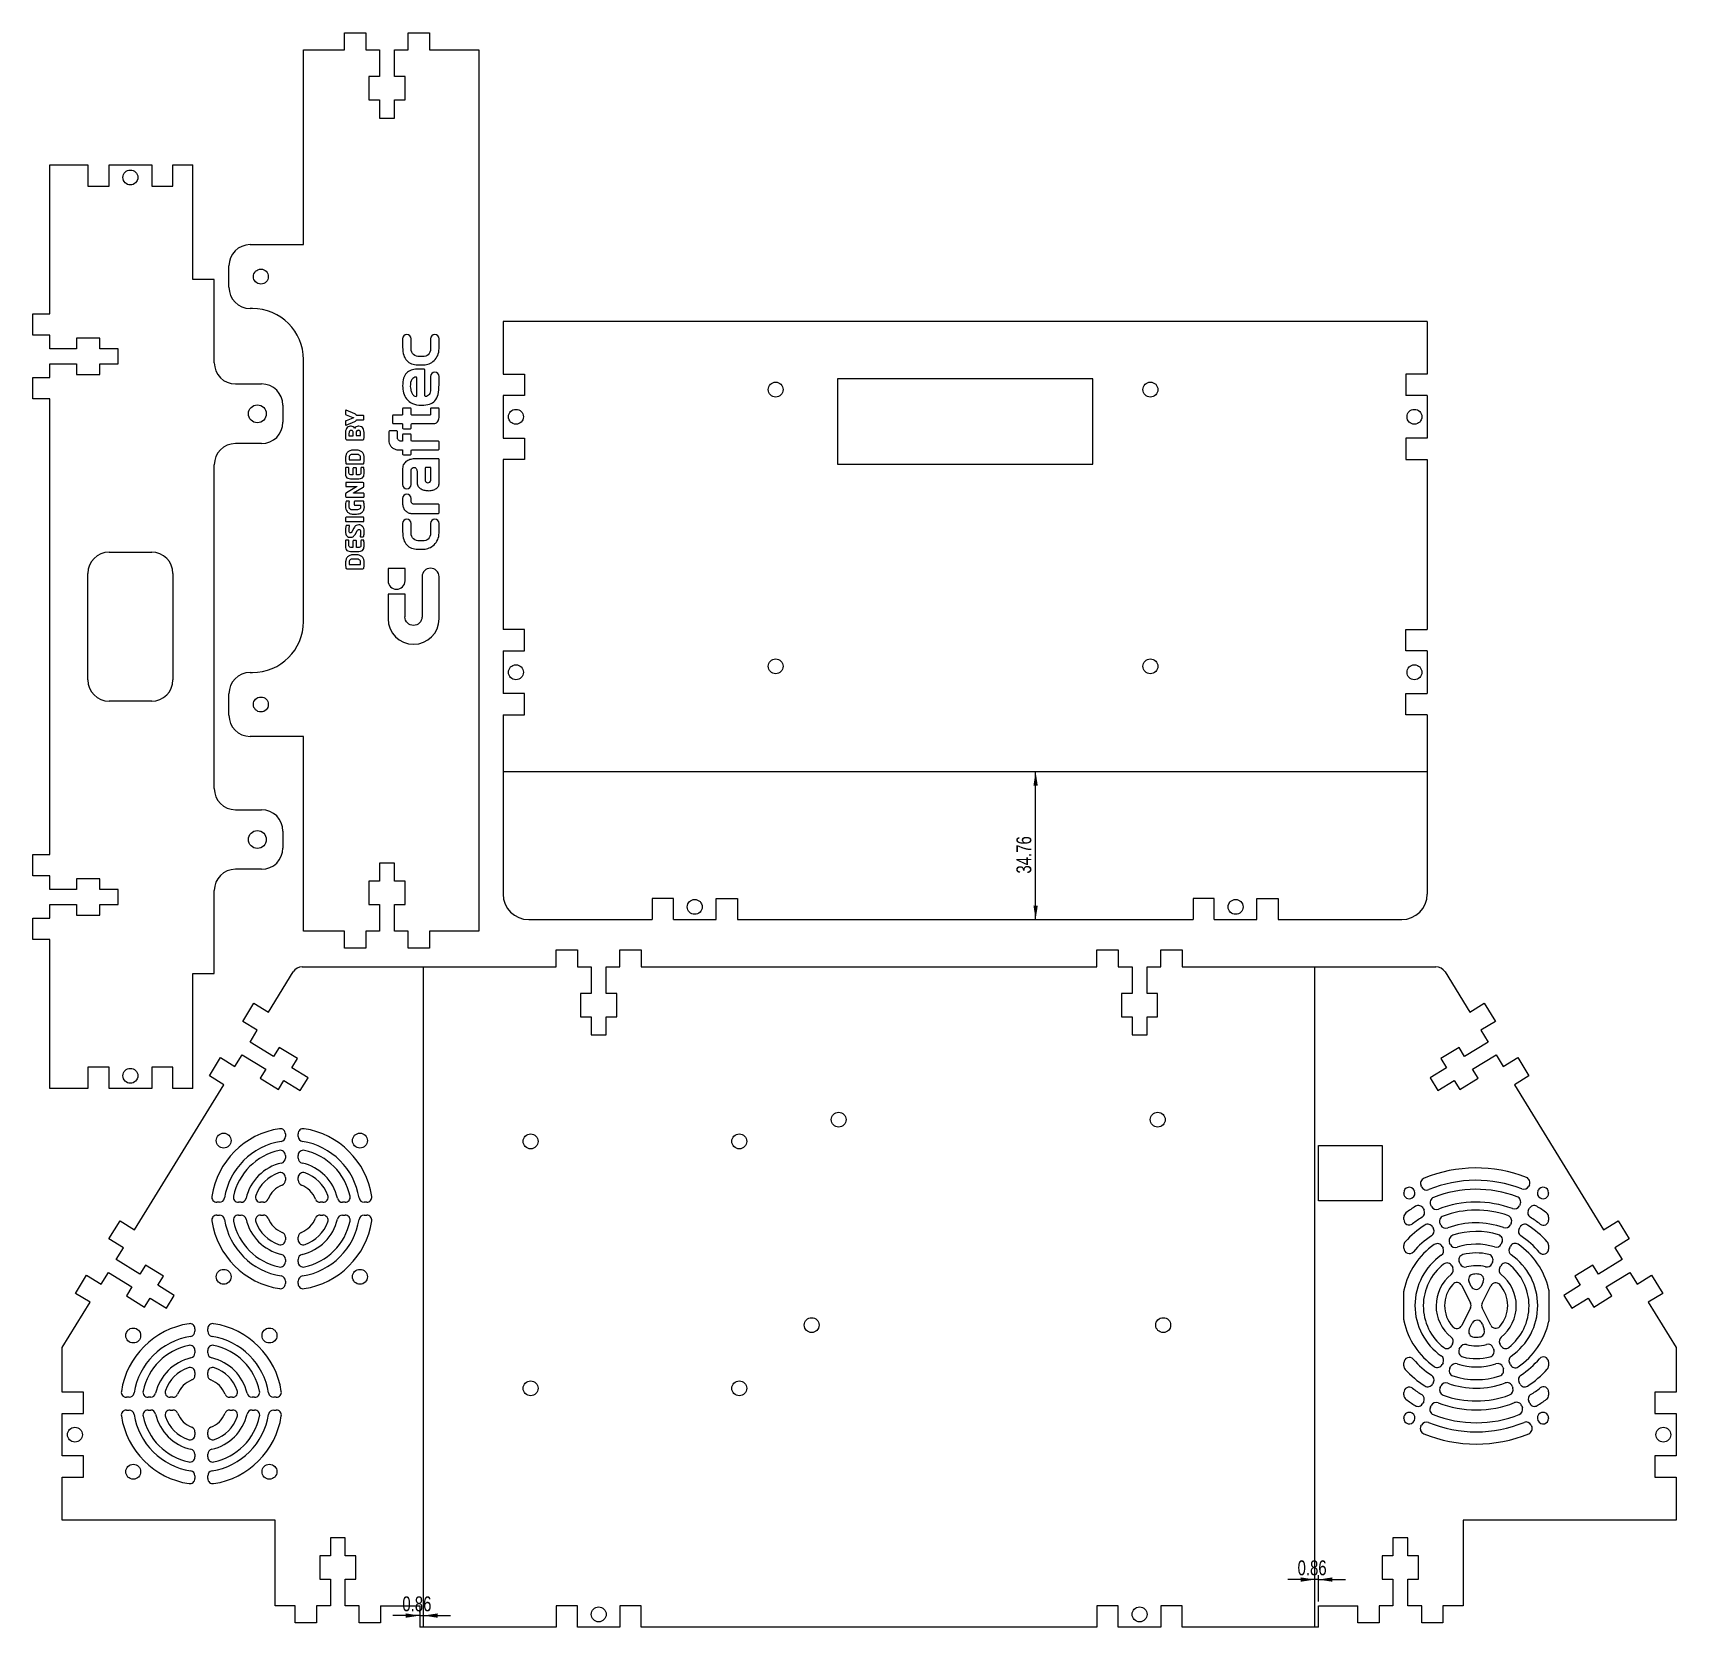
# Model space of a CAD drawing. Header units: millimetres. Extents: x -166 to 219, y -300 to 75.
import ezdxf

# ---------------------------------------------------------------- set-up
doc = ezdxf.new("R2010")
doc.units = ezdxf.units.MM
doc.layers.add('SLD-0', color=179, linetype='Continuous')
doc.styles.add('SLDTEXTSTYLE0', font='TXT', dxfattribs={"width": 0.75})
doc.dimstyles.new('SLDDIMSTYLE0', dxfattribs={"dimtxt": 3.5, "dimasz": 3.302, "dimexe": 0, "dimexo": 0.0625, "dimgap": 0.875, "dimtad": 1, "dimrnd": 1e-09, "dimzin": 12, "dimdsep": 46, "dimtxsty": 'SLDTEXTSTYLE0', "dimsah": 1, "dimcen": 0.09, "dimadec": 0, "dimazin": 3, "dimtfac": 1, "dimtofl": 0, "dimtmove": 0, "dimatfit": 3, "dimfxl": 1, "dimfrac": 2, "dimtolj": 1, "dimtzin": 12, "dimarcsym": 0})
doc.dimstyles.new('SLDDIMSTYLE1', dxfattribs={"dimtxt": 3.5, "dimasz": 3.302, "dimexe": 0, "dimexo": 0.0625, "dimgap": 0.875, "dimtad": 1, "dimrnd": 1e-09, "dimdsep": 46, "dimtxsty": 'SLDTEXTSTYLE0', "dimsah": 1, "dimcen": 0.09, "dimadec": 0, "dimazin": 2, "dimtfac": 1, "dimtmove": 0, "dimatfit": 0, "dimfxl": 1, "dimfrac": 2, "dimtolj": 1, "dimtzin": 12, "dimarcsym": 0})

msp = doc.modelspace()

# ---------------------------------------------------------------- blocks, each defined once
blk = doc.blocks.new('_D')
at = {"layer": 'SLD-0'}
blk.add_line((69, -133.56), (69, -98.8), dxfattribs=at)
for points in [[(69, -98.8), (68.49, -102.11), (69.51, -102.11)], [(69, -133.56), (69.51, -130.26), (68.49, -130.26)]]:
    blk.add_solid(points, dxfattribs=at)
at = {"layer": 'SLD-0', "insert": (64.49, -122.75), "char_height": 3.5, "attachment_point": 1, "rotation": 90, "style": 'SLDTEXTSTYLE0'}
blk.add_mtext('34.76', dxfattribs=at)
blk = doc.blocks.new('_D_1')
at = {"layer": 'SLD-0'}
for p, q in [((-75.59, -297.03), (-81.94, -297.03)), ((-75.59, -296.24), (-75.59, -296.03)), ((-75.59, -297.03), (-74.73, -297.03)), ((-74.73, -297.03), (-68.38, -297.03))]:
    blk.add_line(p, q, dxfattribs=at)
for points in [[(-75.59, -297.03), (-78.89, -296.52), (-78.89, -297.54)], [(-74.73, -297.03), (-71.43, -297.54), (-71.43, -296.52)]]:
    blk.add_solid(points, dxfattribs=at)
at = {"layer": 'SLD-0', "insert": (-79.7, -292.52), "char_height": 3.5, "attachment_point": 1, "style": 'SLDTEXTSTYLE0'}
blk.add_mtext('0.86', dxfattribs=at)
blk = doc.blocks.new('_D_2')
at = {"layer": 'SLD-0'}
for p, q in [((134.55, -288.57), (128.2, -288.57)), ((135.41, -288.57), (134.55, -288.57)), ((135.41, -293.74), (135.41, -287.57)), ((135.41, -288.57), (141.76, -288.57))]:
    blk.add_line(p, q, dxfattribs=at)
for points in [[(134.55, -288.57), (131.25, -288.06), (131.25, -289.08)], [(135.41, -288.57), (138.71, -289.08), (138.71, -288.06)]]:
    blk.add_solid(points, dxfattribs=at)
at = {"layer": 'SLD-0', "insert": (130.51, -284.06), "char_height": 3.5, "attachment_point": 1, "style": 'SLDTEXTSTYLE0'}
blk.add_mtext('0.86', dxfattribs=at)

# ---------------------------------------------------------------- dimensions: what is measured, and where the dimension line sits
at = {"layer": 'SLD-0'}
dim = msp.add_linear_dim(base=(69.001, -98.805), p1=(105.963, -133.565), p2=(160.963, -98.805), angle=90, dimstyle='SLDDIMSTYLE0', dxfattribs=at)
dim.commit()
dim.dimension.update_dxf_attribs({"geometry": '_D', "text_midpoint": (69.001, -116.935), "dimtype": 160})
for base, p1, p2, picture, middle in [((134.548, -288.57), (135.408, -294.744), (134.548, -299.745), '_D_2', (135.037, -288.57)), ((-74.732, -297.032), (-75.592, -297.244), (-74.732, -299.745), '_D_1', (-75.169, -297.032))]:
    dim = msp.add_linear_dim(base=base, p1=p1, p2=p2, dimstyle='SLDDIMSTYLE1', dxfattribs=at)
    dim.commit()
    dim.dimension.update_dxf_attribs({"geometry": picture, "text_midpoint": middle, "dimtype": 160})

# ---------------------------------------------------------------- linework, layer by layer
at = {"layer": 'SLD-0', "color": 179, "linetype": 'Continuous', "lineweight": 25}
for p, q in [((-93.313, 74.724), (-88.313, 74.724)), ((-93.313, 70.724), (-93.313, 74.724)), ((-88.313, 74.724), (-88.313, 70.724)), ((-78.313, 74.724), (-73.313, 74.724)), ((-78.313, 70.724), (-78.313, 74.724)), ((-73.313, 74.724), (-73.313, 70.724)), ((-102.923, 70.724), (-93.313, 70.724)), ((-102.923, 24.974), (-102.923, 70.724)), ((-88.313, 70.724), (-85.063, 70.724)), ((-85.063, 70.724), (-85.063, 64.474)), ((-81.563, 70.724), (-78.313, 70.724)), ((-81.563, 64.474), (-81.563, 70.724)), ((-73.313, 70.724), (-61.703, 70.724)), ((-61.703, 70.724), (-61.703, -136.276)), ((-87.563, 64.474), (-87.563, 58.974)), ((-85.063, 64.474), (-87.563, 64.474)), ((-79.063, 64.474), (-81.563, 64.474)), ((-79.063, 58.974), (-79.063, 64.474)), ((-87.563, 58.974), (-85.063, 58.974)), ((-85.063, 58.974), (-85.063, 54.724)), ((-81.563, 58.974), (-79.063, 58.974)), ((-81.563, 54.724), (-81.563, 58.974)), ((-85.063, 54.724), (-81.563, 54.724)), ((-162.462, 43.753), (-153.562, 43.753)), ((-162.462, 8.753), (-162.462, 43.753)), ((-153.562, 43.753), (-153.562, 38.753)), ((-148.562, 43.753), (-138.562, 43.753)), ((-148.562, 38.753), (-148.562, 43.753)), ((-138.562, 43.753), (-138.562, 38.753)), ((-133.562, 43.753), (-128.872, 43.753)), ((-133.562, 38.753), (-133.562, 43.753)), ((-128.872, 16.753), (-128.872, 43.753)), ((-153.562, 38.753), (-148.562, 38.753)), ((-138.562, 38.753), (-133.562, 38.753)), ((-115.423, 24.974), (-102.923, 24.974)), ((-120.423, 14.974), (-120.423, 19.974)), ((-123.872, 16.753), (-128.872, 16.753)), ((-123.872, -2.747), (-123.872, 16.753)), ((-166.462, 8.753), (-162.462, 8.753)), ((-166.462, 3.753), (-166.462, 8.753)), ((-114.923, 9.974), (-115.423, 9.974)), ((160.963, 6.935), (-56.037, 6.935)), ((-56.037, 6.935), (-56.037, -5.455)), ((160.963, 6.935), (160.963, -5.455)), ((-162.462, 3.753), (-166.462, 3.753)), ((-162.462, 0.503), (-162.462, 3.753)), ((-156.212, 0.503), (-162.462, 0.503)), ((-156.212, 3.003), (-156.212, 0.503)), ((-150.712, 3.003), (-156.212, 3.003)), ((-150.712, 0.503), (-150.712, 3.003)), ((-146.462, 0.503), (-150.712, 0.503)), ((-146.462, -2.997), (-146.462, 0.503)), ((-79.632, 2.866), (-79.632, 0.887)), ((-77.63, 0.559), (-77.631, 2.866)), ((-73.082, 2.866), (-73.083, 0.559)), ((-71.081, 0.575), (-71.081, 2.866)), ((-162.462, -2.997), (-156.212, -2.997)), ((-162.462, -6.247), (-162.462, -2.997)), ((-156.212, -2.997), (-156.212, -5.497)), ((-150.712, -2.997), (-146.462, -2.997)), ((-150.712, -5.497), (-150.712, -2.997)), ((-102.923, -63.526), (-102.923, -2.026)), ((-76.022, -3.249), (-74.642, -3.249)), ((-74.938, -1.329), (-75.644, -1.329)), ((-166.462, -6.247), (-162.462, -6.247)), ((-166.462, -11.247), (-166.462, -6.247)), ((-156.212, -5.497), (-150.712, -5.497)), ((-76.317, -10.52), (-76.317, -6.302)), ((-74.561, -4.283), (-76.268, -4.283)), ((-74.396, -10.52), (-74.396, -4.447)), ((-73.083, -6.036), (-73.083, -9.01)), ((-71.081, -5.986), (-71.085, -5.986)), ((-71.081, -7.878), (-71.081, -5.986)), ((-56.037, -5.455), (-51.037, -5.455)), ((-51.037, -5.455), (-51.037, -10.455)), ((82.463, -6.565), (22.463, -6.565)), ((22.463, -6.565), (22.463, -26.565)), ((82.463, -26.565), (82.463, -6.565)), ((155.963, -5.455), (155.963, -10.455)), ((160.963, -5.455), (155.963, -5.455)), ((-162.462, -11.247), (-166.462, -11.247)), ((-162.462, -118.247), (-162.462, -11.247)), ((-118.872, -7.747), (-112.742, -7.747)), ((-51.037, -10.455), (-56.037, -10.455)), ((-56.037, -10.455), (-56.037, -20.455)), ((160.963, -10.455), (155.963, -10.455)), ((160.963, -10.455), (160.963, -20.455)), ((-107.742, -12.747), (-107.742, -16.747)), ((-93.014, -14.033), (-93.014, -14.856)), ((-92.922, -14.97), (-91.299, -15.588)), ((-90.887, -14.765), (-92.877, -13.895)), ((-88.851, -15.153), (-90.452, -15.153)), ((-88.714, -16.022), (-88.714, -15.291)), ((-82.012, -15.231), (-82.012, -16.905)), ((-79.797, -15.067), (-81.848, -15.067)), ((-79.632, -13.557), (-79.632, -14.902)), ((-77.794, -13.392), (-79.468, -13.392)), ((-77.63, -14.902), (-77.63, -13.557)), ((-73.248, -15.067), (-77.466, -15.067)), ((-73.083, -13.524), (-73.083, -14.902)), ((-71.245, -13.392), (-72.919, -13.392)), ((-71.081, -15.625), (-71.081, -13.557)), ((-93.014, -16.503), (-93.014, -17.326)), ((-91.299, -15.771), (-92.922, -16.388)), ((-92.877, -17.418), (-90.887, -16.549)), ((-91.756, -17.692), (-91.87, -17.692)), ((-91.779, -18.676), (-91.779, -18.653)), ((-91.687, -18.676), (-91.779, -18.676)), ((-91.23, -19.911), (-91.23, -19.27)), ((-90.567, -19.247), (-90.567, -19.888)), ((-90.452, -16.16), (-88.851, -16.16)), ((-89.949, -17.692), (-90.041, -17.692)), ((-90.041, -18.653), (-90.041, -18.63)), ((-89.995, -18.653), (-90.041, -18.653)), ((-89.949, -17.669), (-89.949, -17.692)), ((-82.849, -18.957), (-82.849, -21.304)), ((-81.011, -18.792), (-82.685, -18.792)), ((-81.848, -17.069), (-79.797, -17.069)), ((-80.847, -20.532), (-80.847, -18.924)), ((-79.632, -17.233), (-79.632, -18.103)), ((-79.468, -18.267), (-77.794, -18.267)), ((-77.63, -18.103), (-77.63, -17.233)), ((-77.466, -17.069), (-72.345, -17.069)), ((-112.742, -21.747), (-118.872, -21.747)), ((-92.625, -20.848), (-89.103, -20.848)), ((-92.236, -19.911), (-91.23, -19.911)), ((-90.567, -19.888), (-89.492, -19.888)), ((-79.797, -21.189), (-80.141, -21.189)), ((-79.632, -19.679), (-79.632, -21.025)), ((-77.794, -19.515), (-79.468, -19.515)), ((-77.63, -21.025), (-77.63, -19.679)), ((-71.245, -21.189), (-77.466, -21.189)), ((-71.081, -23.027), (-71.081, -21.353)), ((-56.037, -20.455), (-51.037, -20.455)), ((-51.037, -20.455), (-51.037, -25.455)), ((155.963, -20.455), (155.963, -25.455)), ((160.963, -20.455), (155.963, -20.455)), ((-123.872, -102.747), (-123.872, -26.747)), ((-92.762, -26.543), (-88.943, -26.543)), ((-92.213, -25.56), (-89.515, -25.56)), ((-90.498, -24.279), (-91.23, -24.279)), ((-90.498, -23.296), (-91.207, -23.296)), ((-80.831, -23.191), (-79.797, -23.191)), ((-79.632, -23.355), (-79.632, -24.225)), ((-79.468, -24.389), (-77.794, -24.389)), ((-77.63, -24.225), (-77.63, -23.355)), ((-77.466, -23.191), (-71.245, -23.191)), ((-71.245, -25.325), (-76.662, -25.325)), ((-71.081, -31.217), (-71.081, -25.489)), ((-51.037, -25.455), (-56.037, -25.455)), ((-56.037, -25.455), (-56.037, -65.455)), ((22.463, -26.565), (82.463, -26.565)), ((155.963, -25.455), (160.963, -25.455)), ((160.963, -25.455), (160.963, -65.455)), ((-92.374, -27.367), (-92.9, -27.367)), ((-92.236, -28.671), (-92.236, -27.504)), ((-91.848, -30.02), (-89.926, -30.02)), ((-91.299, -29.059), (-91.825, -29.059)), ((-91.299, -27.573), (-91.299, -29.059)), ((-90.612, -27.435), (-91.161, -27.435)), ((-90.475, -29.059), (-90.475, -27.573)), ((-89.858, -29.059), (-90.475, -29.059)), ((-89.446, -27.504), (-89.446, -28.671)), ((-88.783, -27.367), (-89.309, -27.367)), ((-79.632, -27.607), (-79.632, -31.394)), ((-77.631, -31.394), (-77.63, -27.918)), ((-76.251, -28.263), (-76.251, -31.004)), ((-74.314, -27.491), (-74.314, -30.413)), ((-73.165, -27.328), (-74.15, -27.328)), ((-73.001, -30.315), (-73.001, -27.491)), ((-93.014, -33.542), (-93.014, -34.137)), ((-92.991, -31.026), (-92.991, -31.713)), ((-88.943, -30.889), (-92.9, -30.889)), ((-92.9, -31.85), (-90.452, -31.85)), ((-90.452, -31.918), (-92.831, -33.291)), ((-92.785, -34.366), (-88.828, -34.366)), ((-91.161, -33.336), (-88.874, -32.01)), ((-88.828, -33.405), (-91.161, -33.405)), ((-88.714, -31.713), (-88.714, -31.141)), ((-88.691, -34.228), (-88.691, -33.542)), ((-79.632, -34.617), (-79.632, -35.994)), ((-77.63, -35.337), (-77.631, -34.617)), ((-92.213, -35.258), (-92.831, -35.258)), ((-92.145, -35.349), (-92.145, -35.326)), ((-90.475, -37.316), (-91.207, -37.316)), ((-91.184, -38.3), (-90.475, -38.3)), ((-90.978, -35.395), (-90.978, -36.127)), ((-88.897, -35.258), (-90.841, -35.258)), ((-90.841, -36.218), (-89.515, -36.218)), ((-77.482, -38.16), (-71.245, -38.16)), ((-71.245, -35.994), (-76.908, -35.994)), ((-71.081, -37.996), (-71.081, -36.158)), ((-93.037, -39.169), (-93.037, -39.946)), ((-88.851, -39.054), (-92.922, -39.054)), ((-92.922, -40.061), (-88.851, -40.061)), ((-92.213, -40.953), (-92.808, -40.953)), ((-92.122, -41.067), (-92.122, -41.044)), ((-91.093, -41.616), (-91.482, -42.348)), ((-90.818, -43.08), (-90.338, -42.279)), ((-88.714, -39.969), (-88.714, -39.192)), ((-79.632, -40.488), (-79.632, -42.395)), ((-77.63, -42.723), (-77.631, -40.488)), ((-73.082, -40.488), (-73.083, -42.723)), ((-71.081, -42.707), (-71.081, -40.488)), ((-92.374, -44.429), (-92.9, -44.429)), ((-92.236, -45.733), (-92.236, -44.566)), ((-91.299, -46.122), (-91.825, -46.122)), ((-91.299, -44.635), (-91.299, -46.122)), ((-90.612, -44.498), (-91.161, -44.498)), ((-90.475, -46.122), (-90.475, -44.635)), ((-89.858, -46.122), (-90.475, -46.122)), ((-89.583, -43.537), (-89.583, -43.56)), ((-89.469, -43.652), (-88.897, -43.652)), ((-89.446, -44.566), (-89.446, -45.733)), ((-88.783, -44.429), (-89.309, -44.429)), ((-74.938, -44.611), (-75.644, -44.611)), ((-148.562, -47.247), (-138.562, -47.247)), ((-92.213, -50.147), (-89.515, -50.147)), ((-91.848, -47.082), (-89.926, -47.082)), ((-90.498, -48.866), (-91.23, -48.866)), ((-90.498, -47.883), (-91.207, -47.883)), ((-76.022, -46.531), (-74.642, -46.531)), ((-153.562, -77.247), (-153.562, -52.247)), ((-133.562, -52.247), (-133.562, -77.247)), ((-92.762, -51.131), (-88.943, -51.131)), ((-83.062, -51.054), (-83.062, -53.967)), ((-79.07, -51.054), (-83.062, -51.054)), ((-79.07, -53.967), (-79.07, -51.054)), ((-75.078, -53.014), (-75.078, -62.486)), ((-71.086, -62.765), (-71.086, -53.014)), ((-83.062, -57.079), (-83.062, -62.508)), ((-79.07, -57.079), (-83.062, -57.079)), ((-79.07, -62.326), (-79.07, -57.079)), ((-83.062, -62.508), (-83.048, -62.508)), ((-75.078, -62.486), (-75.094, -62.486)), ((-51.037, -65.455), (-56.037, -65.455)), ((-51.037, -70.455), (-51.037, -65.455)), ((155.963, -70.455), (155.963, -65.455)), ((155.963, -65.455), (160.963, -65.455)), ((-56.037, -70.455), (-51.037, -70.455)), ((-56.037, -70.455), (-56.037, -80.455)), ((160.963, -70.455), (155.963, -70.455)), ((160.963, -70.455), (160.963, -80.455)), ((-115.423, -75.526), (-114.923, -75.526)), ((-120.423, -85.526), (-120.423, -80.526)), ((-51.037, -80.455), (-56.037, -80.455)), ((-51.037, -85.455), (-51.037, -80.455)), ((155.963, -85.455), (155.963, -80.455)), ((155.963, -80.455), (160.963, -80.455)), ((-138.562, -82.247), (-148.562, -82.247)), ((-56.037, -85.455), (-51.037, -85.455)), ((-56.037, -85.455), (-56.037, -127.565)), ((160.963, -85.455), (155.963, -85.455)), ((160.963, -85.455), (160.963, -127.565)), ((-102.923, -90.526), (-115.423, -90.526)), ((-102.923, -136.276), (-102.923, -90.526)), ((-118.872, -107.747), (-112.742, -107.747)), ((-107.742, -112.747), (-107.742, -116.747)), ((-166.462, -118.247), (-162.462, -118.247)), ((-166.462, -123.247), (-166.462, -118.247)), ((-162.462, -123.247), (-166.462, -123.247)), ((-162.462, -126.497), (-162.462, -123.247)), ((-112.742, -121.747), (-118.872, -121.747)), ((-85.063, -120.276), (-85.063, -124.526)), ((-81.563, -120.276), (-85.063, -120.276)), ((-81.563, -124.526), (-81.563, -120.276)), ((-156.212, -126.497), (-162.462, -126.497)), ((-156.212, -123.997), (-156.212, -126.497)), ((-150.712, -123.997), (-156.212, -123.997)), ((-150.712, -126.497), (-150.712, -123.997)), ((-146.462, -126.497), (-150.712, -126.497)), ((-146.462, -129.997), (-146.462, -126.497)), ((-123.872, -146.247), (-123.872, -126.747)), ((-87.563, -124.526), (-87.563, -130.026)), ((-85.063, -124.526), (-87.563, -124.526)), ((-79.063, -124.526), (-81.563, -124.526)), ((-79.063, -130.026), (-79.063, -124.526)), ((-162.462, -129.997), (-156.212, -129.997)), ((-162.462, -133.247), (-162.462, -129.997)), ((-156.212, -129.997), (-156.212, -132.497)), ((-150.712, -129.997), (-146.462, -129.997)), ((-150.712, -132.497), (-150.712, -129.997)), ((-87.563, -130.026), (-85.063, -130.026)), ((-85.063, -130.026), (-85.063, -136.276)), ((-81.563, -130.026), (-79.063, -130.026)), ((-81.563, -136.276), (-81.563, -130.026)), ((-21.037, -128.565), (-21.037, -133.565)), ((-16.037, -128.565), (-21.037, -128.565)), ((-16.037, -133.565), (-16.037, -128.565)), ((-6.037, -133.565), (-6.037, -128.565)), ((-6.037, -128.565), (-1.037, -128.565)), ((-1.037, -128.565), (-1.037, -133.565)), ((105.963, -128.565), (105.963, -133.565)), ((110.963, -128.565), (105.963, -128.565)), ((110.963, -133.565), (110.963, -128.565)), ((120.963, -133.565), (120.963, -128.565)), ((120.963, -128.565), (125.963, -128.565)), ((125.963, -128.565), (125.963, -133.565)), ((-166.462, -133.247), (-162.462, -133.247)), ((-166.462, -138.247), (-166.462, -133.247)), ((-156.212, -132.497), (-150.712, -132.497)), ((-50.037, -133.565), (-21.037, -133.565)), ((-16.037, -133.565), (-6.037, -133.565)), ((-1.037, -133.565), (105.963, -133.565)), ((110.963, -133.565), (120.963, -133.565)), ((125.963, -133.565), (154.963, -133.565)), ((-162.462, -138.247), (-166.462, -138.247)), ((-162.462, -173.247), (-162.462, -138.247)), ((-93.313, -136.276), (-102.923, -136.276)), ((-93.313, -140.276), (-93.313, -136.276)), ((-88.313, -136.276), (-88.313, -140.276)), ((-85.063, -136.276), (-88.313, -136.276)), ((-78.313, -136.276), (-81.563, -136.276)), ((-78.313, -140.276), (-78.313, -136.276)), ((-61.703, -136.276), (-73.313, -136.276)), ((-73.313, -136.276), (-73.313, -140.276)), ((-88.313, -140.276), (-93.313, -140.276)), ((-73.313, -140.276), (-78.313, -140.276)), ((-43.592, -140.645), (-38.592, -140.645)), ((-43.592, -144.645), (-43.592, -140.645)), ((-38.592, -140.645), (-38.592, -144.645)), ((-28.592, -140.645), (-23.592, -140.645)), ((-28.592, -144.645), (-28.592, -140.645)), ((-23.592, -140.645), (-23.592, -144.645)), ((83.408, -140.645), (88.408, -140.645)), ((83.408, -144.645), (83.408, -140.645)), ((88.408, -140.645), (88.408, -144.645)), ((98.408, -140.645), (103.408, -140.645)), ((98.408, -144.645), (98.408, -140.645)), ((103.408, -140.645), (103.408, -144.645)), ((-128.872, -173.247), (-128.872, -146.247)), ((-128.872, -146.247), (-123.872, -146.247)), ((-111.14, -155.293), (-105.324, -145.836)), ((-103.194, -144.645), (-43.592, -144.645)), ((-38.592, -144.645), (-35.342, -144.645)), ((-35.342, -144.645), (-35.342, -150.895)), ((-31.842, -144.645), (-28.592, -144.645)), ((-31.842, -150.895), (-31.842, -144.645)), ((-23.592, -144.645), (83.408, -144.645)), ((88.408, -144.645), (91.658, -144.645)), ((91.658, -144.645), (91.658, -150.895)), ((95.158, -144.645), (98.408, -144.645)), ((95.158, -150.895), (95.158, -144.645)), ((103.408, -144.645), (163.01, -144.645)), ((165.14, -145.836), (170.956, -155.293)), ((-117.166, -157.457), (-114.547, -153.198)), ((-114.547, -153.198), (-111.14, -155.293)), ((-37.842, -150.895), (-37.842, -156.395)), ((-35.342, -150.895), (-37.842, -150.895)), ((-29.342, -150.895), (-31.842, -150.895)), ((-29.342, -156.395), (-29.342, -150.895)), ((89.158, -150.895), (89.158, -156.395)), ((91.658, -150.895), (89.158, -150.895)), ((97.658, -150.895), (95.158, -150.895)), ((97.658, -156.395), (97.658, -150.895)), ((170.956, -155.293), (174.363, -153.198)), ((174.363, -153.198), (176.982, -157.457)), ((-113.759, -159.552), (-117.166, -157.457)), ((-37.842, -156.395), (-35.342, -156.395)), ((-35.342, -156.395), (-35.342, -160.645)), ((-31.842, -156.395), (-29.342, -156.395)), ((-31.842, -160.645), (-31.842, -156.395)), ((89.158, -156.395), (91.658, -156.395)), ((91.658, -156.395), (91.658, -160.645)), ((95.158, -156.395), (97.658, -156.395)), ((95.158, -160.645), (95.158, -156.395)), ((176.982, -157.457), (173.575, -159.552)), ((-115.461, -162.321), (-113.759, -159.552)), ((-35.342, -160.645), (-31.842, -160.645)), ((91.658, -160.645), (95.158, -160.645)), ((173.575, -159.552), (175.277, -162.321)), ((-118.997, -168.071), (-117.294, -165.302)), ((-117.294, -165.302), (-111.757, -168.707)), ((-109.924, -165.726), (-115.461, -162.321)), ((-108.615, -163.596), (-109.924, -165.726)), ((-104.355, -166.215), (-108.615, -163.596)), ((168.431, -163.596), (164.171, -166.215)), ((169.74, -165.726), (168.431, -163.596)), ((175.277, -162.321), (169.74, -165.726)), ((171.573, -168.707), (177.11, -165.302)), ((177.11, -165.302), (178.813, -168.071)), ((-153.562, -168.247), (-153.562, -173.247)), ((-148.562, -168.247), (-153.562, -168.247)), ((-148.562, -173.247), (-148.562, -168.247)), ((-138.562, -168.247), (-138.562, -173.247)), ((-133.562, -168.247), (-138.562, -168.247)), ((-133.562, -173.247), (-133.562, -168.247)), ((-125.023, -170.235), (-122.404, -165.976)), ((-122.404, -165.976), (-118.997, -168.071)), ((-111.757, -168.707), (-113.067, -170.837)), ((-105.665, -168.345), (-104.355, -166.215)), ((-101.832, -170.702), (-105.665, -168.345)), ((165.481, -168.345), (161.648, -170.702)), ((164.171, -166.215), (165.481, -168.345)), ((172.883, -170.837), (171.573, -168.707)), ((178.813, -168.071), (182.22, -165.976)), ((182.22, -165.976), (184.839, -170.235)), ((-153.562, -173.247), (-162.462, -173.247)), ((-138.562, -173.247), (-148.562, -173.247)), ((-142.568, -206.403), (-121.616, -172.33)), ((-128.872, -173.247), (-133.562, -173.247)), ((-121.616, -172.33), (-125.023, -170.235)), ((-113.067, -170.837), (-108.808, -173.456)), ((-108.808, -173.456), (-107.498, -171.326)), ((-107.498, -171.326), (-103.665, -173.683)), ((-103.665, -173.683), (-101.832, -170.702)), ((161.648, -170.702), (163.481, -173.683)), ((163.481, -173.683), (167.314, -171.326)), ((167.314, -171.326), (168.624, -173.456)), ((168.624, -173.456), (172.883, -170.837)), ((184.839, -170.235), (181.432, -172.33)), ((181.432, -172.33), (202.384, -206.403)), ((-107.165, -183.863), (-107.165, -184.47)), ((-104.165, -184.47), (-104.165, -183.863)), ((-107.165, -188.945), (-107.165, -189.559)), ((-104.165, -189.559), (-104.165, -188.945)), ((135.408, -186.645), (150.408, -186.645)), ((135.408, -199.645), (135.408, -186.645)), ((150.408, -186.645), (150.408, -199.645)), ((-107.165, -194.139), (-107.165, -194.782)), ((-104.165, -194.782), (-104.165, -194.139)), ((159.654, -196.351), (159.53, -196.103)), ((184.944, -195.903), (184.825, -196.154)), ((-122.652, -199.957), (-123.259, -199.957)), ((-117.562, -199.957), (-118.177, -199.957)), ((-112.34, -199.957), (-112.983, -199.957)), ((-98.347, -199.957), (-98.99, -199.957)), ((-93.153, -199.957), (-93.767, -199.957)), ((-88.071, -199.957), (-88.678, -199.957)), ((150.408, -199.645), (135.408, -199.645)), ((155.456, -197.833), (155.456, -197.704)), ((157.893, -197.13), (157.942, -197.229)), ((161.942, -200.939), (161.773, -200.601)), ((182.784, -200.441), (182.621, -200.782)), ((186.966, -197.229), (187.015, -197.13)), ((189.452, -197.704), (189.452, -197.833)), ((-148.595, -208.567), (-145.976, -204.308)), ((-145.976, -204.308), (-142.568, -206.403)), ((-123.259, -202.957), (-122.652, -202.957)), ((-118.177, -202.957), (-117.562, -202.957)), ((-112.983, -202.957), (-112.34, -202.957)), ((-98.99, -202.957), (-98.347, -202.957)), ((-93.767, -202.957), (-93.153, -202.957)), ((-88.678, -202.957), (-88.071, -202.957)), ((155.456, -203.987), (155.456, -203.449)), ((160.034, -201.424), (160.225, -201.808)), ((184.696, -201.903), (184.96, -201.373)), ((189.456, -203.411), (189.456, -204.155)), ((202.384, -206.403), (205.792, -204.308)), ((205.792, -204.308), (208.411, -208.567)), ((-107.165, -208.131), (-107.165, -208.775)), ((-104.165, -208.775), (-104.165, -208.131)), ((162.23, -205.828), (162.422, -206.214)), ((164.135, -205.337), (163.966, -204.998)), ((180.672, -204.876), (180.51, -205.217)), ((182.499, -206.308), (182.764, -205.777)), ((-145.187, -210.663), (-148.595, -208.567)), ((-146.89, -213.431), (-145.187, -210.663)), ((155.456, -210.73), (155.456, -210.081)), ((164.495, -210.371), (164.682, -210.746)), ((166.391, -209.861), (166.226, -209.53)), ((178.512, -209.413), (178.35, -209.754)), ((180.262, -210.794), (180.528, -210.261)), ((189.456, -210.055), (189.456, -210.955)), ((208.411, -208.567), (205.003, -210.663)), ((205.003, -210.663), (206.706, -213.431)), ((-141.353, -216.836), (-146.89, -213.431)), ((-140.043, -214.706), (-141.353, -216.836)), ((-135.784, -217.325), (-140.043, -214.706)), ((-107.165, -213.354), (-107.165, -213.969)), ((-104.165, -213.969), (-104.165, -213.354)), ((166.761, -214.915), (166.956, -215.306)), ((168.676, -214.444), (168.505, -214.1)), ((176.304, -214.05), (176.139, -214.397)), ((177.966, -215.399), (178.234, -214.861)), ((199.859, -214.706), (195.6, -217.325)), ((201.169, -216.836), (199.859, -214.706)), ((206.706, -213.431), (201.169, -216.836)), ((-156.452, -221.345), (-153.833, -217.086)), ((-153.833, -217.086), (-150.425, -219.181)), ((-150.425, -219.181), (-148.723, -216.412)), ((-148.723, -216.412), (-143.186, -219.817)), ((-143.186, -219.817), (-144.496, -221.947)), ((-137.094, -219.455), (-135.784, -217.325)), ((-133.26, -221.812), (-137.094, -219.455)), ((-107.165, -218.444), (-107.165, -219.051)), ((-104.165, -219.051), (-104.165, -218.444)), ((169.059, -219.523), (171.109, -223.634)), ((171.305, -219.716), (170.786, -218.675)), ((174.113, -218.652), (173.617, -219.695)), ((173.86, -223.634), (175.888, -219.567)), ((196.91, -219.455), (193.076, -221.812)), ((195.6, -217.325), (196.91, -219.455)), ((203.002, -219.817), (208.539, -216.412)), ((204.312, -221.947), (203.002, -219.817)), ((208.539, -216.412), (210.241, -219.181)), ((210.241, -219.181), (213.649, -217.086)), ((213.649, -217.086), (216.268, -221.345)), ((-159.592, -234.088), (-153.044, -223.44)), ((-153.044, -223.44), (-156.452, -221.345)), ((-144.496, -221.947), (-140.236, -224.566)), ((-140.236, -224.566), (-138.927, -222.436)), ((-138.927, -222.436), (-135.094, -224.793)), ((-135.094, -224.793), (-133.26, -221.812)), ((155.456, -227.563), (155.456, -220.853)), ((189.506, -220.575), (189.506, -227.841)), ((193.076, -221.812), (194.91, -224.793)), ((194.91, -224.793), (198.743, -222.436)), ((198.743, -222.436), (200.052, -224.566)), ((200.052, -224.566), (204.312, -221.947)), ((216.268, -221.345), (212.86, -223.44)), ((212.86, -223.44), (219.408, -234.088)), ((171.109, -224.782), (169.059, -228.892)), ((175.888, -228.849), (173.86, -224.782)), ((-128.4, -229.654), (-128.4, -230.261)), ((-125.4, -230.261), (-125.4, -229.654)), ((170.84, -229.745), (171.523, -228.377)), ((173.901, -228.566), (174.325, -229.918)), ((-159.592, -244.538), (-159.592, -234.088)), ((-128.4, -234.736), (-128.4, -235.35)), ((-125.4, -235.35), (-125.4, -234.736)), ((166.916, -233.191), (166.721, -233.582)), ((168.49, -234.458), (168.686, -234.066)), ((176.47, -234.19), (176.605, -234.597)), ((178.275, -233.637), (178.006, -233.097)), ((219.408, -234.088), (219.408, -244.538)), ((155.456, -238.334), (155.456, -237.685)), ((164.682, -237.67), (164.496, -238.044)), ((166.261, -238.928), (166.449, -238.551)), ((178.701, -238.675), (178.84, -239.077)), ((180.528, -238.154), (180.262, -237.621)), ((189.456, -237.46), (189.456, -238.361)), ((-128.4, -239.93), (-128.4, -240.573)), ((-125.4, -240.573), (-125.4, -239.93)), ((162.422, -242.202), (162.23, -242.587)), ((164.001, -243.46), (164.193, -243.075)), ((182.764, -242.638), (182.499, -242.107)), ((-154.592, -244.538), (-159.592, -244.538)), ((-154.592, -249.538), (-154.592, -244.538)), ((-143.887, -245.748), (-144.494, -245.748)), ((-138.798, -245.748), (-139.412, -245.748)), ((-133.575, -245.748), (-134.218, -245.748)), ((-119.583, -245.748), (-120.226, -245.748)), ((-114.388, -245.748), (-115.003, -245.748)), ((-109.306, -245.748), (-109.914, -245.748)), ((155.456, -245.202), (155.456, -244.664)), ((160.135, -246.788), (159.944, -247.172)), ((180.934, -243.18), (181.072, -243.586)), ((185.05, -247.223), (184.786, -246.693)), ((189.456, -244.496), (189.456, -245.24)), ((214.408, -244.538), (214.408, -249.538)), ((219.408, -244.538), (214.408, -244.538)), ((-159.592, -249.538), (-154.592, -249.538)), ((-159.592, -259.538), (-159.592, -249.538)), ((-144.494, -248.748), (-143.887, -248.748)), ((-139.412, -248.748), (-138.798, -248.748)), ((-134.218, -248.748), (-133.575, -248.748)), ((-120.226, -248.748), (-119.583, -248.748)), ((-115.003, -248.748), (-114.388, -248.748)), ((-109.914, -248.748), (-109.306, -248.748)), ((155.456, -250.711), (155.456, -250.583)), ((161.71, -248.055), (161.901, -247.671)), ((183.164, -247.795), (183.302, -248.201)), ((189.452, -250.583), (189.452, -250.711)), ((214.408, -249.538), (219.408, -249.538)), ((219.408, -249.538), (219.408, -259.538)), ((-128.4, -253.922), (-128.4, -254.565)), ((-125.4, -254.565), (-125.4, -253.922)), ((157.942, -251.186), (157.893, -251.285)), ((159.464, -252.558), (159.602, -252.283)), ((185.369, -252.307), (185.496, -252.587)), ((187.015, -251.285), (186.966, -251.186)), ((-154.592, -259.538), (-159.592, -259.538)), ((-154.592, -264.538), (-154.592, -259.538)), ((-128.4, -259.145), (-128.4, -259.76)), ((-125.4, -259.76), (-125.4, -259.145)), ((214.408, -259.538), (214.408, -264.538)), ((219.408, -259.538), (214.408, -259.538)), ((-159.592, -264.538), (-154.592, -264.538)), ((-159.592, -274.648), (-159.592, -264.538)), ((-128.4, -264.234), (-128.4, -264.842)), ((-125.4, -264.842), (-125.4, -264.234)), ((214.408, -264.538), (219.408, -264.538)), ((219.408, -264.538), (219.408, -274.648)), ((-109.592, -274.648), (-159.592, -274.648)), ((-109.592, -294.744), (-109.592, -274.648)), ((169.408, -274.648), (169.408, -294.744)), ((219.408, -274.648), (169.408, -274.648)), ((-96.592, -278.744), (-96.592, -282.994)), ((-93.092, -278.744), (-96.592, -278.744)), ((-93.092, -282.994), (-93.092, -278.744)), ((152.908, -278.744), (152.908, -282.994)), ((156.408, -278.744), (152.908, -278.744)), ((156.408, -282.994), (156.408, -278.744)), ((-99.092, -282.994), (-99.092, -288.494)), ((-96.592, -282.994), (-99.092, -282.994)), ((-90.592, -282.994), (-93.092, -282.994)), ((-90.592, -288.494), (-90.592, -282.994)), ((150.408, -282.994), (150.408, -288.494)), ((152.908, -282.994), (150.408, -282.994)), ((158.908, -282.994), (156.408, -282.994)), ((158.908, -288.494), (158.908, -282.994)), ((-99.092, -288.494), (-96.592, -288.494)), ((-96.592, -288.494), (-96.592, -294.744)), ((-93.092, -288.494), (-90.592, -288.494)), ((-93.092, -294.744), (-93.092, -288.494)), ((150.408, -288.494), (152.908, -288.494)), ((152.908, -288.494), (152.908, -294.744)), ((156.408, -288.494), (158.908, -288.494)), ((156.408, -294.744), (156.408, -288.494)), ((-104.842, -294.744), (-109.592, -294.744)), ((-104.842, -298.744), (-104.842, -294.744)), ((-99.842, -294.744), (-99.842, -298.744)), ((-96.592, -294.744), (-99.842, -294.744)), ((-89.842, -294.744), (-93.092, -294.744)), ((-89.842, -298.744), (-89.842, -294.744)), ((-84.842, -294.744), (-84.842, -298.744)), ((-84.842, -294.744), (-75.592, -294.744)), ((-75.592, -294.744), (-75.592, -299.745)), ((-43.592, -294.745), (-43.592, -299.745)), ((-38.592, -294.745), (-43.592, -294.745)), ((-38.592, -299.745), (-38.592, -294.745)), ((-28.592, -294.745), (-28.592, -299.745)), ((-23.592, -294.745), (-28.592, -294.745)), ((-23.592, -299.745), (-23.592, -294.745)), ((83.408, -294.745), (83.408, -299.745)), ((88.408, -294.745), (83.408, -294.745)), ((88.408, -299.745), (88.408, -294.745)), ((98.408, -294.745), (98.408, -299.745)), ((103.408, -294.745), (98.408, -294.745)), ((103.408, -299.745), (103.408, -294.745)), ((135.408, -299.745), (135.408, -294.744)), ((135.408, -294.744), (144.658, -294.744)), ((144.658, -298.744), (144.658, -294.744)), ((149.658, -294.744), (149.658, -298.744)), ((152.908, -294.744), (149.658, -294.744)), ((159.658, -294.744), (156.408, -294.744)), ((159.658, -298.744), (159.658, -294.744)), ((164.658, -294.744), (164.658, -298.744)), ((169.408, -294.744), (164.658, -294.744)), ((-99.842, -298.744), (-104.842, -298.744)), ((-84.842, -298.744), (-89.842, -298.744)), ((-43.592, -299.745), (-75.592, -299.745)), ((-28.592, -299.745), (-38.592, -299.745)), ((83.408, -299.745), (-23.592, -299.745)), ((98.408, -299.745), (88.408, -299.745)), ((135.408, -299.745), (103.408, -299.745)), ((149.658, -298.744), (144.658, -298.744)), ((164.658, -298.744), (159.658, -298.744))]:
    msp.add_line(p, q, dxfattribs=at)
at = {"layer": 'SLD-0'}
for p, q in [((-56.037, -98.805), (160.963, -98.805)), ((-74.732, -299.745), (-74.732, -144.645)), ((134.548, -299.745), (134.548, -144.645))]:
    msp.add_line(p, q, dxfattribs=at)
at = {"layer": 'SLD-0', "color": 179, "linetype": 'Continuous', "lineweight": 25}
for centre, radius in [((-143.562, 40.753), 1.75), ((-112.923, 17.474), 1.75), ((7.963, -9.065), 1.75), ((95.963, -9.065), 1.75), ((-113.742, -14.747), 2.1), ((-53.037, -15.455), 1.75), ((157.963, -15.455), 1.75), ((7.963, -74.065), 1.75), ((95.963, -74.065), 1.75), ((-53.037, -75.455), 1.75), ((157.963, -75.455), 1.75), ((-112.923, -83.026), 1.75), ((-113.742, -114.747), 2.1), ((-11.037, -130.565), 1.75), ((115.963, -130.565), 1.75), ((-143.562, -170.247), 1.75), ((22.758, -180.545), 1.75), ((97.688, -180.545), 1.75), ((-121.665, -185.457), 1.75), ((-89.665, -185.457), 1.75), ((-49.592, -185.645), 1.75), ((-0.592, -185.645), 1.75), ((-121.665, -217.457), 1.75), ((-89.665, -217.457), 1.75), ((16.408, -228.805), 1.75), ((98.958, -228.805), 1.75), ((-142.9, -231.248), 1.75), ((-110.9, -231.248), 1.75), ((-49.592, -243.645), 1.75), ((-0.592, -243.645), 1.75), ((-156.592, -254.538), 1.75), ((216.408, -254.538), 1.75), ((-142.9, -263.248), 1.75), ((-110.9, -263.248), 1.75), ((-33.592, -296.745), 1.75), ((93.408, -296.745), 1.75)]:
    msp.add_circle(centre, radius, dxfattribs=at)
for centre, radius, start, end in [((-115.423, 19.974), 5, 90, 180), ((-115.423, 14.974), 5, 180, 270), ((-114.923, -2.026), 12, 0, 90), ((-118.872, -2.747), 5, 180, 270), ((-112.742, -12.747), 5, 0, 90), ((-112.742, -16.747), 5, 270, 0), ((-118.872, -26.747), 5, 90, 180), ((-148.562, -52.247), 5, 90, 180), ((-138.562, -52.247), 5, 0, 90), ((-114.923, -63.526), 12, 270, 0), ((-115.423, -80.526), 5, 90, 180), ((-148.562, -77.247), 5, 180, 270), ((-138.562, -77.247), 5, 270, 0), ((-115.423, -85.526), 5, 180, 270), ((-118.872, -102.747), 5, 180, 270), ((-112.742, -112.747), 5, 0, 90), ((-112.742, -116.747), 5, 270, 0), ((-118.872, -126.747), 5, 90, 180), ((-50.037, -127.565), 6, 180, 270), ((154.963, -127.565), 6, 270, 0), ((-103.194, -147.145), 2.5, 90, 148.41186), ((163.01, -147.145), 2.5, 31.58814, 90), ((-105.665, -201.457), 19, 98.72461, 171.27539), ((-108.365, -183.863), 1.2, 360, 98.72461), ((-108.365, -184.47), 1.2, 279.03146, 0), ((-102.965, -183.863), 1.2, 81.27539, 180), ((-102.965, -184.47), 1.2, 180, 260.96854), ((-105.665, -201.457), 19, 8.72461, 81.27539), ((-105.665, -201.457), 16, 99.03146, 170.96854), ((-105.665, -201.457), 14, 102.1773, 167.8227), ((-108.365, -188.945), 1.2, 360, 102.1773), ((-102.965, -188.945), 1.2, 77.8227, 180), ((-105.665, -201.457), 16, 9.03146, 80.96854), ((-105.665, -201.457), 14, 12.1773, 77.8227), ((-105.665, -201.457), 11, 102.78607, 167.21393), ((-108.365, -189.559), 1.2, 282.78607, 0), ((-102.965, -189.559), 1.2, 180, 257.21393), ((-105.665, -201.457), 11, 12.78607, 77.21393), ((172.454, -224.204), 32.311, 68.61089, 112.2739), ((-105.665, -201.457), 9, 110.25225, 159.74775), ((-105.665, -201.457), 6, 112.02431, 157.97569), ((-108.365, -194.139), 1.2, 360, 110.25225), ((-108.365, -194.782), 1.2, 292.02431, 0), ((-102.965, -194.139), 1.2, 69.74775, 180), ((-102.965, -194.782), 1.2, 180, 247.97569), ((-105.665, -201.457), 6, 22.02431, 67.97569), ((-105.665, -201.457), 9, 20.25225, 69.74775), ((156.742, -197.704), 1.286, 26.50397, 180), ((160.704, -195.518), 1.312, 112.2739, 206.50397), ((160.828, -195.766), 1.312, 206.50397, 292.23301), ((172.454, -224.208), 29.415, 68.65023, 112.23301), ((183.64, -195.59), 1.312, 248.65023, 334.54112), ((183.759, -195.34), 1.312, 334.54112, 68.61089), ((188.166, -197.704), 1.286, 360, 153.49603), ((-123.259, -198.757), 1.2, 171.27539, 270), ((-122.652, -198.757), 1.2, 270, 350.96854), ((-118.177, -198.757), 1.2, 167.8227, 270), ((-117.562, -198.757), 1.2, 270, 347.21393), ((-112.983, -198.757), 1.2, 159.74775, 270), ((-112.34, -198.757), 1.2, 270, 337.97569), ((-98.99, -198.757), 1.2, 202.02431, 270), ((-98.347, -198.757), 1.2, 270, 20.25225), ((-93.767, -198.757), 1.2, 192.78607, 270), ((-93.153, -198.757), 1.2, 270, 12.1773), ((-88.678, -198.757), 1.2, 189.03146, 270), ((-88.071, -198.757), 1.2, 270, 8.72461), ((156.742, -197.833), 1.286, 180, 300.78303), ((172.454, -224.208), 29.415, 120.67563, 120.78303), ((156.791, -197.803), 1.286, 300.67563, 26.50397), ((162.947, -200.016), 1.312, 111.35883, 206.50397), ((172.454, -224.325), 27.415, 69.49125, 111.35883), ((172.454, -224.325), 24.415, 69.56382, 111.28339), ((181.599, -199.877), 1.312, 334.54112, 69.49125), ((188.117, -197.803), 1.286, 153.49603, 239.32437), ((172.454, -224.208), 29.415, 59.21697, 59.32437), ((188.166, -197.833), 1.286, 239.21697, 0), ((-123.259, -204.157), 1.2, 90, 188.72461), ((-105.665, -201.457), 19, 188.72461, 261.27539), ((-122.652, -204.157), 1.2, 9.03146, 90), ((-105.665, -201.457), 16, 189.03146, 260.96854), ((-118.177, -204.157), 1.2, 90, 192.1773), ((-105.665, -201.457), 14, 192.1773, 257.8227), ((-117.562, -204.157), 1.2, 12.78607, 90), ((-105.665, -201.457), 11, 192.78607, 257.21393), ((-112.983, -204.157), 1.2, 90, 200.25225), ((-112.34, -204.157), 1.2, 22.02431, 90), ((-105.665, -201.457), 6, 202.02431, 247.97569), ((-105.665, -201.457), 6, 292.02431, 337.97569), ((-105.665, -201.457), 11, 282.78607, 347.21393), ((-105.665, -201.457), 16, 279.03146, 350.96854), ((-105.665, -201.457), 19, 278.72461, 351.27539), ((-105.665, -201.457), 14, 282.1773, 347.8227), ((-98.99, -204.157), 1.2, 90, 157.97569), ((-98.347, -204.157), 1.2, 339.74775, 90), ((-93.767, -204.157), 1.2, 90, 167.21393), ((-93.153, -204.157), 1.2, 347.8227, 90), ((-88.678, -204.157), 1.2, 90, 170.96854), ((-88.071, -204.157), 1.2, 351.27539, 90), ((156.742, -203.449), 1.286, 126.96566, 180), ((156.742, -203.987), 1.286, 180, 307.68763), ((172.454, -224.325), 27.415, 121.29153, 126.96566), ((172.454, -224.325), 24.415, 121.37149, 127.68763), ((158.883, -201.998), 1.286, 26.50397, 121.29153), ((159.075, -202.382), 1.286, 301.37149, 26.50397), ((163.116, -200.354), 1.312, 206.50397, 291.28339), ((165.14, -204.413), 1.312, 110.27878, 206.50397), ((172.454, -224.208), 22.415, 70.52994, 110.27878), ((179.488, -204.312), 1.312, 334.54112, 70.52994), ((181.437, -200.218), 1.312, 249.56382, 334.54112), ((185.775, -202.441), 1.205, 153.49603, 238.67242), ((186.039, -201.911), 1.205, 58.7812, 153.49603), ((172.454, -224.325), 24.415, 51.93273, 58.67242), ((172.454, -224.325), 27.415, 52.93554, 58.7812), ((188.251, -204.155), 1.205, 231.93273, 360), ((188.251, -203.411), 1.205, 360, 52.93554), ((-105.665, -201.457), 9, 200.25225, 249.74775), ((-108.365, -208.131), 1.2, 0, 67.97569), ((-102.965, -208.131), 1.2, 112.02431, 180), ((-105.665, -201.457), 9, 290.25225, 339.74775), ((172.454, -224.208), 22.415, 122.57145, 138.04234), ((172.454, -224.208), 19.415, 122.69746, 139.37815), ((161.079, -206.402), 1.286, 26.50397, 122.57145), ((161.272, -206.787), 1.286, 302.69746, 26.50397), ((165.309, -204.752), 1.312, 206.50397, 290.16533), ((172.454, -224.208), 19.415, 70.63904, 110.16533), ((167.4, -208.945), 1.312, 108.51346, 206.50397), ((172.511, -224.208), 17.408, 72.58753, 108.51346), ((177.327, -208.849), 1.312, 334.54112, 72.58753), ((179.325, -204.653), 1.312, 250.63904, 334.54112), ((183.578, -206.846), 1.205, 153.49603, 237.35203), ((183.843, -206.315), 1.205, 57.52349, 153.49603), ((172.454, -224.208), 19.415, 39.99509, 57.35203), ((172.454, -224.208), 22.415, 41.85818, 57.52349), ((-108.365, -208.775), 1.2, 249.74775, 0), ((-108.365, -213.354), 1.2, 0, 77.21393), ((-102.965, -208.775), 1.2, 180, 290.25225), ((-102.965, -213.354), 1.2, 102.78607, 180), ((156.742, -210.081), 1.286, 138.04234, 180), ((156.742, -210.73), 1.286, 180, 319.37815), ((172.511, -224.208), 17.408, 124.64898, 167.98902), ((163.345, -210.945), 1.286, 26.50397, 124.64898), ((163.532, -211.32), 1.286, 304.82771, 26.50397), ((167.565, -209.275), 1.312, 206.50397, 288.28319), ((172.498, -224.208), 14.415, 72.73609, 108.28319), ((172.454, -224.264), 12.415, 76.10762, 104.47619), ((175.12, -213.487), 1.312, 334.54112, 76.10762), ((177.165, -209.19), 1.312, 252.73609, 334.54112), ((181.341, -211.332), 1.205, 153.49603, 235.52035), ((181.607, -210.799), 1.205, 55.8491, 153.49603), ((172.511, -224.208), 17.408, 12.95656, 55.8491), ((188.251, -210.955), 1.205, 219.99509, 360), ((188.251, -210.055), 1.205, 360, 41.85818), ((-108.365, -213.969), 1.2, 257.8227, 0), ((-102.965, -213.969), 1.2, 180, 282.1773), ((172.498, -224.208), 14.415, 124.82771, 235.17192), ((172.454, -224.264), 12.415, 127.94818, 231.7854), ((165.61, -215.489), 1.286, 26.50397, 127.94818), ((165.805, -215.88), 1.286, 308.4125, 26.50397), ((169.679, -213.514), 1.312, 104.47619, 206.50397), ((169.85, -213.859), 1.312, 206.50397, 284.04772), ((172.454, -224.264), 9.415, 76.51918, 104.04772), ((174.955, -213.833), 1.312, 256.51918, 334.54112), ((179.044, -215.937), 1.205, 153.49603, 231.6418), ((179.313, -215.398), 1.205, 52.27377, 153.49603), ((172.454, -224.264), 12.415, 307.99052, 52.27377), ((172.498, -224.208), 14.415, 304.47965, 55.52035), ((-108.365, -219.051), 1.2, 261.27539, 0), ((-108.365, -218.444), 1.2, 360, 80.96854), ((-102.965, -218.444), 1.2, 99.03146, 180), ((-102.965, -219.051), 1.2, 180, 278.72461), ((172.454, -224.264), 9.415, 128.4125, 231.30995), ((172.454, -224.208), 7.415, 137.8761, 222.1239), ((167.908, -220.097), 1.286, 26.50397, 137.8761), ((171.937, -218.101), 1.286, 94.8407, 206.50397), ((172.456, -219.142), 1.286, 206.50397, 334.54112), ((172.454, -224.208), 7.415, 85.33618, 94.8407), ((172.952, -218.099), 1.286, 334.54112, 85.33618), ((177.039, -220.141), 1.286, 41.57756, 153.49603), ((172.454, -224.208), 7.415, 318.42244, 41.57756), ((172.454, -224.264), 9.415, 308.63781, 51.6418), ((156.742, -220.853), 1.286, 167.98902, 180), ((169.958, -224.208), 1.286, 333.49603, 26.50397), ((175.01, -224.208), 1.286, 153.49603, 206.50397), ((188.301, -220.575), 1.205, 0, 12.95656), ((156.742, -227.563), 1.286, 180, 192.01098), ((-126.9, -247.248), 19, 98.72461, 171.27539), ((-126.9, -247.248), 16, 99.03146, 170.96854), ((-129.6, -229.654), 1.2, 360, 98.72461), ((-129.6, -230.261), 1.2, 279.03146, 0), ((-124.2, -229.654), 1.2, 81.27539, 180), ((-124.2, -230.261), 1.2, 180, 260.96854), ((-126.9, -247.248), 16, 9.03146, 80.96854), ((-126.9, -247.248), 19, 8.72461, 81.27539), ((172.511, -224.208), 17.408, 192.01098, 235.35054), ((167.908, -228.318), 1.286, 222.1239, 333.49603), ((171.991, -230.319), 1.286, 153.49603, 265.67017), ((172.674, -228.951), 1.286, 17.40356, 153.49603), ((173.097, -230.302), 1.286, 276.02625, 17.40356), ((177.039, -228.275), 1.286, 206.50397, 318.42244), ((172.511, -224.208), 17.408, 304.1509, 347.04344), ((188.301, -227.841), 1.205, 347.04344, 360), ((-126.9, -247.248), 14, 102.1773, 167.8227), ((-129.6, -234.736), 1.2, 0, 102.1773), ((-129.6, -235.35), 1.2, 282.78607, 0), ((-124.2, -234.736), 1.2, 77.8227, 180), ((-124.2, -235.35), 1.2, 180, 257.21393), ((-126.9, -247.248), 14, 12.1773, 77.8227), ((165.57, -233.008), 1.286, 231.7854, 333.49603), ((165.765, -232.617), 1.286, 333.49603, 51.30995), ((169.641, -235.032), 1.286, 153.49603, 255.35904), ((169.836, -234.64), 1.286, 75.84087, 153.49603), ((172.454, -224.264), 9.415, 255.84087, 285.14127), ((172.454, -224.208), 7.415, 265.67017, 276.02625), ((175.249, -234.594), 1.286, 18.29421, 105.14127), ((175.384, -235.001), 1.286, 285.26265, 18.29421), ((179.085, -232.56), 1.205, 128.63781, 206.50397), ((179.354, -233.099), 1.205, 206.50397, 307.99052), ((-126.9, -247.248), 11, 102.78607, 167.21393), ((-126.9, -247.248), 9, 110.25225, 159.74775), ((-129.6, -239.93), 1.2, 0, 110.25225), ((-124.2, -239.93), 1.2, 69.74775, 180), ((-126.9, -247.248), 11, 12.78607, 77.21393), ((-126.9, -247.248), 9, 20.25225, 69.74775), ((156.742, -237.685), 1.286, 40.62272, 180), ((156.742, -238.334), 1.286, 180, 221.95778), ((172.454, -224.208), 22.415, 221.95778, 237.42819), ((172.454, -224.208), 19.415, 220.62272, 237.30225), ((163.345, -237.47), 1.286, 235.35054, 333.49603), ((163.531, -237.096), 1.286, 333.49603, 55.17192), ((167.412, -239.502), 1.286, 153.49603, 251.56257), ((167.6, -239.125), 1.286, 71.82187, 153.49603), ((172.498, -224.208), 14.415, 251.82187, 288.52203), ((172.454, -224.264), 12.415, 255.35904, 285.26265), ((177.486, -239.095), 1.286, 19.06848, 108.52203), ((177.625, -239.497), 1.286, 288.49416, 19.06848), ((181.341, -237.083), 1.205, 124.47965, 206.50397), ((181.607, -237.616), 1.205, 206.50397, 304.1509), ((172.454, -224.208), 19.415, 302.64797, 320.00491), ((172.454, -224.208), 22.415, 302.47651, 318.14182), ((188.251, -237.46), 1.205, 0, 140.00491), ((188.251, -238.361), 1.205, 318.14182, 0), ((-126.9, -247.248), 6, 112.02431, 157.97569), ((-129.6, -240.573), 1.2, 292.02431, 0), ((-124.2, -240.573), 1.2, 180, 247.97569), ((-126.9, -247.248), 6, 22.02431, 67.97569), ((161.079, -242.013), 1.286, 237.42819, 333.49603), ((161.271, -241.628), 1.286, 333.49603, 57.30225), ((165.344, -243.649), 1.286, 69.91166, 153.49603), ((172.454, -224.208), 19.415, 249.91166, 290.53755), ((172.511, -224.208), 17.408, 251.56257, 288.49416), ((179.716, -243.593), 1.286, 18.69785, 110.53755), ((183.578, -241.57), 1.205, 122.64797, 206.50397), ((183.843, -242.1), 1.205, 206.50397, 302.47651), ((-144.494, -244.548), 1.2, 171.27539, 270), ((-143.887, -244.548), 1.2, 270, 350.96854), ((-139.412, -244.548), 1.2, 167.8227, 270), ((-138.798, -244.548), 1.2, 270, 347.21393), ((-134.218, -244.548), 1.2, 159.74775, 270), ((-133.575, -244.548), 1.2, 270, 337.97569), ((-120.226, -244.548), 1.2, 202.02431, 270), ((-119.583, -244.548), 1.2, 270, 20.25225), ((-115.003, -244.548), 1.2, 192.78607, 270), ((-114.388, -244.548), 1.2, 270, 12.1773), ((-109.914, -244.548), 1.2, 189.03146, 270), ((-109.306, -244.548), 1.2, 270, 8.72461), ((156.742, -244.664), 1.286, 52.3129, 180), ((156.742, -245.202), 1.286, 180, 233.03446), ((172.454, -224.325), 27.415, 233.03446, 238.47684), ((172.454, -224.325), 24.415, 232.3129, 238.39303), ((158.985, -246.214), 1.286, 333.49603, 58.39303), ((165.152, -244.034), 1.286, 153.49603, 249.78117), ((172.454, -224.208), 22.415, 249.78117, 290.50027), ((179.854, -243.998), 1.286, 290.50027, 18.69785), ((181.947, -248.209), 1.286, 18.77494, 111.67627), ((185.865, -246.155), 1.205, 121.56354, 206.50397), ((172.454, -224.325), 24.415, 301.56354, 308.06727), ((172.454, -224.325), 27.415, 301.44942, 307.06446), ((188.251, -244.496), 1.205, 0, 128.06727), ((188.251, -245.24), 1.205, 307.06446, 0), ((-144.494, -249.948), 1.2, 90, 188.72461), ((-126.9, -247.248), 19, 188.72461, 261.27539), ((-143.887, -249.948), 1.2, 9.03146, 90), ((-126.9, -247.248), 16, 189.03146, 260.96854), ((-139.412, -249.948), 1.2, 90, 192.1773), ((-126.9, -247.248), 14, 192.1773, 257.8227), ((-138.798, -249.948), 1.2, 12.78607, 90), ((-126.9, -247.248), 11, 192.78607, 257.21393), ((-134.218, -249.948), 1.2, 90, 200.25225), ((-126.9, -247.248), 9, 200.25225, 249.74775), ((-133.575, -249.948), 1.2, 22.02431, 90), ((-126.9, -247.248), 6, 202.02431, 247.97569), ((-126.9, -247.248), 6, 292.02431, 337.97569), ((-126.9, -247.248), 11, 282.78607, 347.21393), ((-126.9, -247.248), 16, 279.03146, 350.96854), ((-126.9, -247.248), 19, 278.72461, 351.27539), ((-126.9, -247.248), 14, 282.1773, 347.8227), ((-126.9, -247.248), 9, 290.25225, 339.74775), ((-120.226, -249.948), 1.2, 90, 157.97569), ((-119.583, -249.948), 1.2, 339.74775, 90), ((-115.003, -249.948), 1.2, 90, 167.21393), ((-114.388, -249.948), 1.2, 347.8227, 90), ((-109.914, -249.948), 1.2, 90, 170.96854), ((-109.306, -249.948), 1.2, 351.27539, 90), ((156.742, -250.583), 1.286, 59.21697, 180), ((156.742, -250.711), 1.286, 180, 333.49603), ((172.454, -224.208), 29.415, 239.21697, 239.32437), ((156.791, -250.612), 1.286, 333.49603, 59.32437), ((158.793, -246.598), 1.286, 238.47684, 333.49603), ((162.861, -248.629), 1.286, 153.49603, 248.4592), ((163.052, -248.245), 1.286, 68.54207, 153.49603), ((172.454, -224.325), 27.415, 248.4592, 291.6287), ((172.454, -224.325), 24.415, 248.54207, 291.67627), ((182.085, -248.614), 1.286, 291.6287, 18.77494), ((186.129, -246.685), 1.205, 206.50397, 301.44942), ((188.117, -250.612), 1.286, 120.67563, 206.50397), ((188.166, -250.711), 1.286, 206.50397, 0), ((172.454, -224.208), 29.415, 300.67563, 300.78303), ((188.166, -250.583), 1.286, 360, 120.78303), ((-129.6, -254.565), 1.2, 249.74775, 0), ((-129.6, -253.922), 1.2, 360, 67.97569), ((-124.2, -253.922), 1.2, 112.02431, 180), ((-124.2, -254.565), 1.2, 180, 290.25225), ((160.615, -253.132), 1.286, 153.49603, 247.74313), ((160.752, -252.857), 1.286, 67.78259, 153.49603), ((172.454, -224.204), 32.543, 247.74313, 292.32135), ((172.454, -224.208), 29.661, 247.78259, 292.30322), ((184.198, -252.839), 1.286, 24.42472, 112.30322), ((184.325, -253.119), 1.286, 292.32135, 24.42472), ((-129.6, -259.145), 1.2, 0, 77.21393), ((-124.2, -259.145), 1.2, 102.78607, 180), ((-129.6, -259.76), 1.2, 257.8227, 0), ((-124.2, -259.76), 1.2, 180, 282.1773), ((-129.6, -264.842), 1.2, 261.27539, 0), ((-129.6, -264.234), 1.2, 360, 80.96854), ((-124.2, -264.234), 1.2, 99.03146, 180), ((-124.2, -264.842), 1.2, 180, 278.72461)]:
    msp.add_arc(centre, radius, start, end, dxfattribs=at)
for points, degree in [([(-78.632, 3.866), (-79.184, 3.866), (-79.632, 3.418), (-79.632, 2.866)], 3), ([(-77.631, 2.866), (-77.631, 3.418), (-78.079, 3.866), (-78.632, 3.866)], 3), ([(-72.081, 3.866), (-72.634, 3.866), (-73.082, 3.418), (-73.082, 2.866)], 3), ([(-71.081, 2.866), (-71.081, 3.418), (-71.529, 3.866), (-72.081, 3.866)], 3), ([(-79.632, 0.887), (-79.632, 0.165), (-79.548, -0.459), (-79.378, -0.984)], 3), ([(-77.056, -0.861), (-77.438, -0.549), (-77.63, -0.076), (-77.63, 0.559)], 3), ([(-73.083, 0.559), (-73.083, -0.098), (-73.256, -0.576), (-73.6, -0.877)], 3), ([(-71.401, -1.033), (-71.188, -0.563), (-71.081, -0.026), (-71.081, 0.575)], 3), ([(-79.378, -0.984), (-79.208, -1.509), (-78.968, -1.939), (-78.656, -2.272)], 3), ([(-78.656, -2.272), (-78.344, -2.606), (-77.966, -2.852), (-77.523, -3.011)], 3), ([(-77.523, -3.011), (-77.08, -3.17), (-76.579, -3.249), (-76.022, -3.249)], 3), ([(-75.644, -1.329), (-76.202, -1.329), (-76.672, -1.173), (-77.056, -0.861)], 3), ([(-73.6, -0.877), (-73.945, -1.178), (-74.391, -1.329), (-74.938, -1.329)], 3), ([(-74.642, -3.249), (-74.227, -3.249), (-73.808, -3.161), (-73.387, -2.986)], 3), ([(-73.387, -2.986), (-72.966, -2.811), (-72.583, -2.56), (-72.238, -2.231)], 3), ([(-72.238, -2.231), (-71.893, -1.903), (-71.614, -1.504), (-71.401, -1.033)], 3), ([(-79.394, -6.417), (-79.553, -6.909), (-79.632, -7.495), (-79.632, -8.173)], 3), ([(-78.722, -5.202), (-79.011, -5.52), (-79.236, -5.924), (-79.394, -6.417)], 3), ([(-77.663, -4.505), (-78.079, -4.652), (-78.431, -4.885), (-78.722, -5.202)], 3), ([(-77.474, -6.712), (-77.72, -7.095), (-77.843, -7.631), (-77.843, -8.321)], 3), ([(-76.268, -4.283), (-76.782, -4.283), (-77.247, -4.357), (-77.663, -4.505)], 3), ([(-76.481, -6.138), (-76.897, -6.138), (-77.228, -6.329), (-77.474, -6.712)], 3), ([(-76.317, -6.302), (-76.317, -6.193), (-76.371, -6.138), (-76.481, -6.138)], 3), ([(-74.396, -4.447), (-74.396, -4.338), (-74.451, -4.283), (-74.561, -4.283)], 3), ([(-72.085, -4.986), (-72.638, -4.986), (-73.086, -5.434), (-73.086, -5.986)], 3), ([(-73.086, -5.986), (-73.086, -6.003), (-73.084, -6.019), (-73.083, -6.036)], 3), ([(-71.085, -5.986), (-71.085, -5.434), (-71.532, -4.986), (-72.085, -4.986)], 3), ([(-79.632, -8.173), (-79.632, -8.72), (-79.564, -9.265), (-79.427, -9.806)], 3), ([(-79.427, -9.806), (-79.29, -10.348), (-79.052, -10.835), (-78.713, -11.267)], 3), ([(-78.713, -11.267), (-78.374, -11.699), (-77.917, -12.049), (-77.343, -12.317)], 3), ([(-77.843, -8.321), (-77.843, -8.54), (-77.81, -8.783), (-77.745, -9.051)], 3), ([(-77.745, -9.051), (-77.679, -9.319), (-77.589, -9.576), (-77.474, -9.823)], 3), ([(-77.474, -9.823), (-77.359, -10.069), (-77.217, -10.274), (-77.047, -10.438)], 3), ([(-77.047, -10.438), (-76.877, -10.602), (-76.689, -10.684), (-76.481, -10.684)], 3), ([(-76.481, -10.684), (-76.371, -10.684), (-76.317, -10.63), (-76.317, -10.52)], 3), ([(-74.232, -10.684), (-74.342, -10.684), (-74.396, -10.63), (-74.396, -10.52)], 3), ([(-73.781, -10.553), (-73.918, -10.641), (-74.068, -10.684), (-74.232, -10.684)], 3), ([(-73.42, -10.2), (-73.524, -10.348), (-73.644, -10.466), (-73.781, -10.553)], 3), ([(-73.174, -9.667), (-73.234, -9.875), (-73.316, -10.052), (-73.42, -10.2)], 3), ([(-73.083, -9.01), (-73.083, -9.24), (-73.113, -9.459), (-73.174, -9.667)], 3), ([(-72.041, -11.677), (-71.707, -11.3), (-71.464, -10.802), (-71.311, -10.184)], 3), ([(-71.311, -10.184), (-71.157, -9.565), (-71.081, -8.797), (-71.081, -7.878)], 3), ([(-92.991, -13.964), (-93.014, -13.987), (-93.014, -14.01), (-93.014, -14.033)], 3), ([(-93.014, -14.856), (-93.014, -14.879), (-93.014, -14.902), (-92.991, -14.925)], 3), ([(-92.922, -13.895), (-92.945, -13.895), (-92.968, -13.895), (-92.991, -13.964)], 3), ([(-92.991, -14.925), (-92.968, -14.947), (-92.945, -14.97), (-92.922, -14.97)], 3), ([(-92.877, -13.895), (-92.9, -13.895), (-92.9, -13.895), (-92.922, -13.895)], 3), ([(-90.59, -14.947), (-90.658, -14.879), (-90.75, -14.833), (-90.887, -14.765)], 3), ([(-90.452, -15.153), (-90.475, -15.085), (-90.521, -15.016), (-90.59, -14.947)], 3), ([(-88.76, -15.199), (-88.783, -15.153), (-88.828, -15.153), (-88.851, -15.153)], 3), ([(-88.714, -15.291), (-88.714, -15.245), (-88.737, -15.222), (-88.76, -15.199)], 3), ([(-81.848, -15.067), (-81.957, -15.067), (-82.012, -15.121), (-82.012, -15.231)], 3), ([(-79.632, -14.902), (-79.632, -15.012), (-79.687, -15.067), (-79.797, -15.067)], 3), ([(-79.468, -13.392), (-79.578, -13.392), (-79.632, -13.447), (-79.632, -13.557)], 3), ([(-77.63, -13.557), (-77.63, -13.447), (-77.685, -13.392), (-77.794, -13.392)], 3), ([(-77.466, -15.067), (-77.575, -15.067), (-77.63, -15.012), (-77.63, -14.902)], 3), ([(-77.343, -12.317), (-76.768, -12.586), (-76.043, -12.719), (-75.168, -12.719)], 3), ([(-75.168, -12.719), (-74.446, -12.719), (-73.827, -12.64), (-73.313, -12.482)], 3), ([(-73.313, -12.482), (-72.799, -12.323), (-72.375, -12.055), (-72.041, -11.677)], 3), ([(-73.083, -14.902), (-73.083, -15.012), (-73.138, -15.067), (-73.248, -15.067)], 3), ([(-72.919, -13.392), (-73.018, -13.392), (-73.072, -13.436), (-73.083, -13.524)], 3), ([(-71.081, -13.557), (-71.081, -13.447), (-71.136, -13.392), (-71.245, -13.392)], 3), ([(-93.014, -18.767), (-93.06, -18.996), (-93.083, -19.247), (-93.083, -19.522)], 3), ([(-92.991, -16.434), (-93.014, -16.457), (-93.014, -16.48), (-93.014, -16.503)], 3), ([(-93.014, -17.326), (-93.014, -17.349), (-93.014, -17.372), (-92.991, -17.395)], 3), ([(-92.808, -18.195), (-92.9, -18.355), (-92.968, -18.538), (-93.014, -18.767)], 3), ([(-92.922, -16.388), (-92.945, -16.411), (-92.968, -16.411), (-92.991, -16.434)], 3), ([(-92.991, -17.395), (-92.968, -17.418), (-92.945, -17.418), (-92.922, -17.418)], 3), ([(-92.922, -17.418), (-92.9, -17.418), (-92.877, -17.418)], 2), ([(-92.442, -17.829), (-92.602, -17.921), (-92.717, -18.035), (-92.808, -18.195)], 3), ([(-91.87, -17.692), (-92.099, -17.692), (-92.282, -17.738), (-92.442, -17.829)], 3), ([(-92.122, -18.836), (-92.191, -18.95), (-92.236, -19.156), (-92.236, -19.453)], 3), ([(-91.779, -18.653), (-91.939, -18.653), (-92.053, -18.721), (-92.122, -18.836)], 3), ([(-91.253, -17.829), (-91.39, -17.738), (-91.573, -17.692), (-91.756, -17.692)], 3), ([(-91.504, -18.698), (-91.55, -18.676), (-91.619, -18.676), (-91.687, -18.676)], 3), ([(-91.367, -18.79), (-91.413, -18.744), (-91.459, -18.721), (-91.504, -18.698)], 3), ([(-91.276, -18.973), (-91.299, -18.904), (-91.344, -18.836), (-91.367, -18.79)], 3), ([(-91.299, -15.588), (-91.253, -15.611), (-91.23, -15.634)], 2), ([(-91.23, -15.725), (-91.23, -15.748), (-91.253, -15.748), (-91.299, -15.771)], 3), ([(-91.23, -19.27), (-91.23, -19.156), (-91.253, -19.064), (-91.276, -18.973)], 3), ([(-90.91, -18.195), (-90.978, -18.035), (-91.093, -17.921), (-91.253, -17.829)], 3), ([(-91.23, -15.634), (-91.207, -15.634), (-91.207, -15.656), (-91.207, -15.679)], 3), ([(-91.207, -15.679), (-91.207, -15.702), (-91.23, -15.702), (-91.23, -15.725)], 3), ([(-90.567, -17.829), (-90.727, -17.921), (-90.841, -18.035), (-90.91, -18.195)], 3), ([(-90.887, -16.549), (-90.75, -16.48), (-90.658, -16.434), (-90.59, -16.366)], 3), ([(-90.59, -16.366), (-90.521, -16.297), (-90.475, -16.228), (-90.452, -16.16)], 3), ([(-90.041, -17.692), (-90.246, -17.692), (-90.429, -17.738), (-90.567, -17.829)], 3), ([(-90.407, -18.767), (-90.521, -18.859), (-90.567, -19.019), (-90.567, -19.247)], 3), ([(-90.041, -18.63), (-90.178, -18.63), (-90.292, -18.676), (-90.407, -18.767)], 3), ([(-89.629, -18.813), (-89.72, -18.698), (-89.835, -18.653), (-89.995, -18.653)], 3), ([(-89.309, -17.806), (-89.492, -17.715), (-89.698, -17.669), (-89.949, -17.669)], 3), ([(-89.492, -19.43), (-89.492, -19.133), (-89.537, -18.927), (-89.629, -18.813)], 3), ([(-88.92, -18.195), (-89.011, -18.035), (-89.149, -17.898), (-89.309, -17.806)], 3), ([(-88.714, -18.767), (-88.76, -18.561), (-88.828, -18.355), (-88.92, -18.195)], 3), ([(-88.851, -16.16), (-88.806, -16.16), (-88.783, -16.137), (-88.76, -16.114)], 3), ([(-88.76, -16.114), (-88.737, -16.091), (-88.714, -16.045), (-88.714, -16.022)], 3), ([(-88.645, -19.476), (-88.645, -19.225), (-88.668, -18.996), (-88.714, -18.767)], 3), ([(-82.685, -18.792), (-82.795, -18.792), (-82.849, -18.847), (-82.849, -18.957)], 3), ([(-82.012, -16.905), (-82.012, -17.014), (-81.957, -17.069), (-81.848, -17.069)], 3), ([(-80.847, -18.924), (-80.847, -18.836), (-80.902, -18.792), (-81.011, -18.792)], 3), ([(-79.797, -17.069), (-79.687, -17.069), (-79.632, -17.124), (-79.632, -17.233)], 3), ([(-79.632, -18.103), (-79.632, -18.213), (-79.578, -18.267), (-79.468, -18.267)], 3), ([(-77.794, -18.267), (-77.685, -18.267), (-77.63, -18.213), (-77.63, -18.103)], 3), ([(-77.63, -17.233), (-77.63, -17.124), (-77.575, -17.069), (-77.466, -17.069)], 3), ([(-72.345, -17.069), (-72.005, -17.069), (-71.71, -16.932), (-71.458, -16.659)], 3), ([(-71.458, -16.659), (-71.207, -16.385), (-71.081, -16.041), (-71.081, -15.625)], 3), ([(-93.083, -19.522), (-93.083, -19.613), (-93.083, -19.728), (-93.083, -19.819)], 3), ([(-93.083, -19.819), (-93.06, -19.934), (-93.06, -20.025), (-93.06, -20.117)], 3), ([(-93.06, -20.117), (-93.06, -20.208), (-93.037, -20.299), (-93.037, -20.368)], 3), ([(-93.037, -20.368), (-93.037, -20.437), (-93.014, -20.505), (-93.014, -20.551)], 3), ([(-93.014, -20.551), (-92.991, -20.665), (-92.945, -20.734), (-92.9, -20.78)], 3), ([(-92.9, -20.78), (-92.854, -20.826), (-92.762, -20.848), (-92.625, -20.848)], 3), ([(-92.236, -19.453), (-92.236, -19.476), (-92.236, -19.499), (-92.236, -19.545)], 3), ([(-92.236, -19.545), (-92.236, -19.59), (-92.236, -19.636), (-92.236, -19.682)], 3), ([(-92.236, -19.682), (-92.236, -19.728), (-92.236, -19.773), (-92.236, -19.819)], 3), ([(-92.236, -19.819), (-92.236, -19.865), (-92.236, -19.888), (-92.236, -19.911)], 3), ([(-89.492, -19.522), (-89.492, -19.476), (-89.492, -19.453), (-89.492, -19.43)], 3), ([(-89.492, -19.659), (-89.492, -19.613), (-89.492, -19.568), (-89.492, -19.522)], 3), ([(-89.492, -19.796), (-89.492, -19.751), (-89.492, -19.705), (-89.492, -19.659)], 3), ([(-89.492, -19.888), (-89.492, -19.865), (-89.492, -19.842), (-89.492, -19.796)], 3), ([(-89.103, -20.848), (-88.966, -20.848), (-88.874, -20.826), (-88.828, -20.78)], 3), ([(-88.828, -20.78), (-88.76, -20.734), (-88.737, -20.643), (-88.714, -20.528)], 3), ([(-88.714, -20.528), (-88.714, -20.482), (-88.691, -20.391), (-88.691, -20.322)], 3), ([(-88.691, -20.322), (-88.691, -20.254), (-88.668, -20.162), (-88.668, -20.071)], 3), ([(-88.668, -20.071), (-88.645, -19.979), (-88.645, -19.865), (-88.645, -19.773)], 3), ([(-88.645, -19.773), (-88.645, -19.682), (-88.645, -19.568), (-88.645, -19.476)], 3), ([(-82.849, -21.304), (-82.849, -21.523), (-82.789, -21.744), (-82.669, -21.968)], 3), ([(-82.669, -21.968), (-82.548, -22.193), (-82.395, -22.395), (-82.209, -22.576)], 3), ([(-82.209, -22.576), (-82.023, -22.756), (-81.807, -22.904), (-81.561, -23.019)], 3), ([(-81.561, -23.019), (-81.315, -23.134), (-81.071, -23.191), (-80.831, -23.191)], 3), ([(-80.773, -20.729), (-80.822, -20.653), (-80.847, -20.587), (-80.847, -20.532)], 3), ([(-80.593, -20.943), (-80.664, -20.877), (-80.724, -20.806), (-80.773, -20.729)], 3), ([(-80.363, -21.115), (-80.445, -21.066), (-80.521, -21.008), (-80.593, -20.943)], 3), ([(-80.141, -21.189), (-80.207, -21.189), (-80.281, -21.164), (-80.363, -21.115)], 3), ([(-79.632, -21.025), (-79.632, -21.134), (-79.687, -21.189), (-79.797, -21.189)], 3), ([(-79.468, -19.515), (-79.578, -19.515), (-79.632, -19.569), (-79.632, -19.679)], 3), ([(-77.63, -19.679), (-77.63, -19.569), (-77.685, -19.515), (-77.794, -19.515)], 3), ([(-77.466, -21.189), (-77.575, -21.189), (-77.63, -21.134), (-77.63, -21.025)], 3), ([(-71.081, -21.353), (-71.081, -21.244), (-71.136, -21.189), (-71.245, -21.189)], 3), ([(-71.245, -23.191), (-71.136, -23.191), (-71.081, -23.137), (-71.081, -23.027)], 3), ([(-92.922, -24.371), (-92.991, -24.599), (-93.037, -24.851), (-93.037, -25.148)], 3), ([(-93.037, -25.148), (-93.037, -25.263), (-93.037, -25.4), (-93.037, -25.514)], 3), ([(-93.037, -25.514), (-93.037, -25.629), (-93.014, -25.743), (-93.014, -25.857)], 3), ([(-93.014, -25.857), (-93.014, -25.972), (-92.991, -26.063), (-92.991, -26.155)], 3), ([(-92.991, -26.155), (-92.991, -26.246), (-92.991, -26.315), (-92.968, -26.383)], 3), ([(-92.968, -26.383), (-92.945, -26.429), (-92.922, -26.475), (-92.9, -26.498)], 3), ([(-92.579, -23.799), (-92.74, -23.959), (-92.854, -24.142), (-92.922, -24.371)], 3), ([(-92.9, -26.498), (-92.877, -26.521), (-92.831, -26.543), (-92.762, -26.543)], 3), ([(-92.008, -23.433), (-92.236, -23.524), (-92.419, -23.639), (-92.579, -23.799)], 3), ([(-92.168, -24.805), (-92.191, -24.92), (-92.213, -25.034), (-92.213, -25.148)], 3), ([(-92.213, -25.148), (-92.213, -25.217), (-92.213, -25.308), (-92.213, -25.377)], 3), ([(-92.213, -25.377), (-92.213, -25.446), (-92.213, -25.514), (-92.213, -25.56)], 3), ([(-92.008, -24.531), (-92.076, -24.599), (-92.145, -24.691), (-92.168, -24.805)], 3), ([(-91.207, -23.296), (-91.504, -23.296), (-91.779, -23.341), (-92.008, -23.433)], 3), ([(-91.71, -24.348), (-91.825, -24.394), (-91.939, -24.439), (-92.008, -24.531)], 3), ([(-91.23, -24.279), (-91.436, -24.279), (-91.596, -24.302), (-91.71, -24.348)], 3), ([(-89.698, -23.433), (-89.926, -23.341), (-90.201, -23.296), (-90.498, -23.296)], 3), ([(-90.018, -24.348), (-90.155, -24.302), (-90.315, -24.279), (-90.498, -24.279)], 3), ([(-89.72, -24.531), (-89.789, -24.462), (-89.903, -24.394), (-90.018, -24.348)], 3), ([(-89.56, -24.805), (-89.583, -24.691), (-89.652, -24.622), (-89.72, -24.531)], 3), ([(-89.126, -23.799), (-89.286, -23.639), (-89.469, -23.524), (-89.698, -23.433)], 3), ([(-89.515, -25.148), (-89.515, -25.011), (-89.537, -24.897), (-89.56, -24.805)], 3), ([(-89.515, -25.377), (-89.515, -25.308), (-89.515, -25.217), (-89.515, -25.148)], 3), ([(-89.515, -25.56), (-89.515, -25.514), (-89.515, -25.446), (-89.515, -25.377)], 3), ([(-88.783, -24.371), (-88.851, -24.142), (-88.966, -23.959), (-89.126, -23.799)], 3), ([(-88.943, -26.543), (-88.874, -26.543), (-88.828, -26.521), (-88.806, -26.498)], 3), ([(-88.806, -26.498), (-88.76, -26.475), (-88.737, -26.429), (-88.737, -26.383)], 3), ([(-88.668, -25.148), (-88.668, -24.851), (-88.714, -24.599), (-88.783, -24.371)], 3), ([(-88.737, -26.383), (-88.737, -26.315), (-88.714, -26.246), (-88.714, -26.155)], 3), ([(-88.714, -26.155), (-88.714, -26.063), (-88.691, -25.972), (-88.691, -25.857)], 3), ([(-88.691, -25.857), (-88.691, -25.743), (-88.668, -25.629), (-88.668, -25.514)], 3), ([(-88.668, -25.514), (-88.668, -25.377), (-88.668, -25.263), (-88.668, -25.148)], 3), ([(-79.797, -23.191), (-79.687, -23.191), (-79.632, -23.246), (-79.632, -23.355)], 3), ([(-79.632, -24.225), (-79.632, -24.335), (-79.578, -24.389), (-79.468, -24.389)], 3), ([(-79.362, -26.548), (-79.542, -26.838), (-79.632, -27.191), (-79.632, -27.607)], 3), ([(-78.664, -25.842), (-78.948, -26.022), (-79.181, -26.258), (-79.362, -26.548)], 3), ([(-77.712, -25.448), (-78.062, -25.53), (-78.379, -25.661), (-78.664, -25.842)], 3), ([(-77.794, -24.389), (-77.685, -24.389), (-77.63, -24.335), (-77.63, -24.225)], 3), ([(-76.662, -25.325), (-77.012, -25.325), (-77.362, -25.366), (-77.712, -25.448)], 3), ([(-77.63, -23.355), (-77.63, -23.246), (-77.575, -23.191), (-77.466, -23.191)], 3), ([(-71.081, -25.489), (-71.081, -25.38), (-71.136, -25.325), (-71.245, -25.325)], 3), ([(-93.06, -27.87), (-93.06, -27.962), (-93.083, -28.076), (-93.083, -28.19)], 3), ([(-93.083, -28.19), (-93.083, -28.305), (-93.083, -28.442), (-93.083, -28.602)], 3), ([(-93.083, -28.602), (-93.083, -28.785), (-93.06, -28.945), (-93.037, -29.128)], 3), ([(-93.037, -27.641), (-93.037, -27.71), (-93.06, -27.779), (-93.06, -27.87)], 3), ([(-93.014, -27.481), (-93.014, -27.527), (-93.037, -27.573), (-93.037, -27.641)], 3), ([(-93.037, -29.128), (-92.991, -29.311), (-92.945, -29.448), (-92.854, -29.585)], 3), ([(-92.9, -27.367), (-92.968, -27.367), (-92.991, -27.413), (-93.014, -27.481)], 3), ([(-92.854, -29.585), (-92.785, -29.723), (-92.648, -29.837), (-92.488, -29.906)], 3), ([(-92.488, -29.906), (-92.328, -29.974), (-92.099, -30.02), (-91.848, -30.02)], 3), ([(-92.282, -27.413), (-92.305, -27.367), (-92.351, -27.367), (-92.374, -27.367)], 3), ([(-92.236, -27.504), (-92.236, -27.458), (-92.259, -27.435), (-92.282, -27.413)], 3), ([(-92.145, -28.968), (-92.213, -28.899), (-92.236, -28.808), (-92.236, -28.671)], 3), ([(-91.825, -29.059), (-91.985, -29.059), (-92.076, -29.037), (-92.145, -28.968)], 3), ([(-91.253, -27.481), (-91.276, -27.504), (-91.299, -27.55), (-91.299, -27.573)], 3), ([(-91.161, -27.435), (-91.207, -27.435), (-91.23, -27.458), (-91.253, -27.481)], 3), ([(-90.521, -27.481), (-90.544, -27.435), (-90.59, -27.435), (-90.612, -27.435)], 3), ([(-90.475, -27.573), (-90.475, -27.527), (-90.498, -27.504), (-90.521, -27.481)], 3), ([(-89.926, -30.02), (-89.652, -30.02), (-89.446, -29.974), (-89.286, -29.906)], 3), ([(-89.537, -28.968), (-89.606, -29.037), (-89.698, -29.059), (-89.858, -29.059)], 3), ([(-89.446, -28.671), (-89.446, -28.808), (-89.469, -28.899), (-89.537, -28.968)], 3), ([(-89.4, -27.413), (-89.423, -27.435), (-89.446, -27.481), (-89.446, -27.504)], 3), ([(-89.309, -27.367), (-89.354, -27.367), (-89.377, -27.39), (-89.4, -27.413)], 3), ([(-89.286, -29.906), (-89.103, -29.814), (-88.989, -29.723), (-88.897, -29.585)], 3), ([(-88.897, -29.585), (-88.806, -29.448), (-88.737, -29.288), (-88.714, -29.128)], 3), ([(-88.737, -27.481), (-88.76, -27.413), (-88.783, -27.367)], 2), ([(-88.691, -27.893), (-88.714, -27.71), (-88.714, -27.573), (-88.737, -27.481)], 3), ([(-88.714, -29.128), (-88.691, -28.968), (-88.668, -28.785), (-88.668, -28.602)], 3), ([(-88.668, -28.602), (-88.668, -28.305), (-88.668, -28.076), (-88.691, -27.893)], 3), ([(-77.63, -27.918), (-77.63, -27.744), (-77.553, -27.601), (-77.4, -27.491)], 3), ([(-77.4, -27.491), (-77.247, -27.383), (-77.094, -27.328), (-76.941, -27.328)], 3), ([(-76.941, -27.328), (-76.755, -27.328), (-76.593, -27.412), (-76.456, -27.582)], 3), ([(-76.456, -27.582), (-76.319, -27.752), (-76.251, -27.979), (-76.251, -28.263)], 3), ([(-74.15, -27.328), (-74.259, -27.328), (-74.314, -27.383), (-74.314, -27.491)], 3), ([(-74.314, -30.413), (-74.314, -30.567), (-74.251, -30.692), (-74.125, -30.791)], 3), ([(-74.125, -30.791), (-74, -30.889), (-73.86, -30.938), (-73.707, -30.938)], 3), ([(-73.707, -30.938), (-73.521, -30.938), (-73.357, -30.884), (-73.215, -30.774)], 3), ([(-73.215, -30.774), (-73.072, -30.665), (-73.001, -30.512), (-73.001, -30.315)], 3), ([(-73.001, -27.491), (-73.001, -27.383), (-73.056, -27.328), (-73.165, -27.328)], 3), ([(-92.968, -33.405), (-92.991, -33.428), (-93.014, -33.474), (-93.014, -33.542)], 3), ([(-93.014, -34.137), (-93.014, -34.206), (-92.991, -34.251), (-92.945, -34.297)], 3), ([(-92.968, -30.935), (-92.991, -30.958), (-92.991, -31.003), (-92.991, -31.026)], 3), ([(-92.991, -31.713), (-92.991, -31.758), (-92.991, -31.781), (-92.968, -31.804)], 3), ([(-92.9, -30.889), (-92.922, -30.889), (-92.945, -30.912), (-92.968, -30.935)], 3), ([(-92.968, -31.804), (-92.945, -31.827), (-92.922, -31.85), (-92.9, -31.85)], 3), ([(-92.831, -33.291), (-92.9, -33.336), (-92.945, -33.359), (-92.968, -33.405)], 3), ([(-92.945, -34.297), (-92.9, -34.343), (-92.854, -34.366), (-92.785, -34.366)], 3), ([(-91.207, -33.382), (-91.184, -33.359), (-91.161, -33.336)], 2), ([(-91.161, -33.405), (-91.184, -33.405), (-91.207, -33.405), (-91.207, -33.382)], 3), ([(-90.452, -31.85), (-90.429, -31.85), (-90.407, -31.85), (-90.407, -31.873)], 3), ([(-90.407, -31.873), (-90.429, -31.895), (-90.452, -31.918)], 2), ([(-88.783, -30.981), (-88.828, -30.958), (-88.874, -30.935), (-88.943, -30.889)], 3), ([(-88.874, -32.01), (-88.806, -31.964), (-88.76, -31.918), (-88.737, -31.873)], 3), ([(-88.737, -33.451), (-88.76, -33.428), (-88.806, -33.405), (-88.828, -33.405)], 3), ([(-88.828, -34.366), (-88.783, -34.366), (-88.76, -34.343), (-88.737, -34.32)], 3), ([(-88.714, -31.141), (-88.714, -31.072), (-88.737, -31.026), (-88.783, -30.981)], 3), ([(-88.737, -31.873), (-88.714, -31.827), (-88.714, -31.781), (-88.714, -31.713)], 3), ([(-88.691, -33.542), (-88.691, -33.497), (-88.714, -33.474), (-88.737, -33.451)], 3), ([(-88.737, -34.32), (-88.714, -34.297), (-88.691, -34.251), (-88.691, -34.228)], 3), ([(-79.632, -31.394), (-79.632, -31.947), (-79.184, -32.395), (-78.632, -32.395)], 3), ([(-78.632, -33.617), (-79.184, -33.617), (-79.632, -34.065), (-79.632, -34.617)], 3), ([(-78.632, -32.395), (-78.079, -32.395), (-77.631, -31.947), (-77.631, -31.394)], 3), ([(-77.631, -34.617), (-77.631, -34.065), (-78.079, -33.617), (-78.632, -33.617)], 3), ([(-76.251, -31.004), (-76.251, -31.332), (-76.158, -31.611), (-75.972, -31.841)], 3), ([(-75.972, -31.841), (-75.786, -32.071), (-75.559, -32.257), (-75.291, -32.399)], 3), ([(-75.291, -32.399), (-75.023, -32.542), (-74.73, -32.646), (-74.413, -32.711)], 3), ([(-74.413, -32.711), (-74.095, -32.777), (-73.806, -32.81), (-73.543, -32.81)], 3), ([(-73.543, -32.81), (-73.401, -32.81), (-73.193, -32.788), (-72.919, -32.744)], 3), ([(-72.919, -32.744), (-72.646, -32.7), (-72.372, -32.621), (-72.099, -32.506)], 3), ([(-72.099, -32.506), (-71.825, -32.391), (-71.587, -32.23), (-71.385, -32.022)], 3), ([(-71.385, -32.022), (-71.182, -31.814), (-71.081, -31.546), (-71.081, -31.217)], 3), ([(-93.014, -35.807), (-93.037, -36.012), (-93.06, -36.241), (-93.06, -36.538)], 3), ([(-93.06, -36.538), (-93.06, -36.744), (-93.014, -36.95), (-92.968, -37.156)], 3), ([(-92.922, -35.349), (-92.945, -35.441), (-92.991, -35.601), (-93.014, -35.807)], 3), ([(-92.968, -37.156), (-92.9, -37.362), (-92.808, -37.568), (-92.671, -37.728)], 3), ([(-92.831, -35.258), (-92.877, -35.258), (-92.9, -35.281), (-92.922, -35.349)], 3), ([(-92.671, -37.728), (-92.534, -37.911), (-92.328, -38.025), (-92.099, -38.139)], 3), ([(-92.168, -35.258), (-92.168, -35.235), (-92.191, -35.235), (-92.213, -35.258)], 3), ([(-92.191, -36.561), (-92.191, -36.31), (-92.191, -36.081), (-92.168, -35.875)], 3), ([(-92.145, -36.882), (-92.168, -36.79), (-92.191, -36.676), (-92.191, -36.561)], 3), ([(-92.145, -35.326), (-92.145, -35.303), (-92.168, -35.281), (-92.168, -35.258)], 3), ([(-92.168, -35.875), (-92.168, -35.669), (-92.145, -35.486), (-92.145, -35.349)], 3), ([(-91.985, -37.11), (-92.053, -37.065), (-92.122, -36.973), (-92.145, -36.882)], 3), ([(-92.099, -38.139), (-91.848, -38.254), (-91.55, -38.3), (-91.184, -38.3)], 3), ([(-91.687, -37.27), (-91.802, -37.225), (-91.916, -37.179), (-91.985, -37.11)], 3), ([(-91.207, -37.316), (-91.413, -37.316), (-91.55, -37.316), (-91.687, -37.27)], 3), ([(-90.933, -35.303), (-90.955, -35.326), (-90.978, -35.372), (-90.978, -35.395)], 3), ([(-90.978, -36.127), (-90.978, -36.15), (-90.955, -36.173), (-90.933, -36.195)], 3), ([(-90.841, -35.258), (-90.887, -35.258), (-90.91, -35.281), (-90.933, -35.303)], 3), ([(-90.933, -36.195), (-90.91, -36.218), (-90.864, -36.218), (-90.841, -36.218)], 3), ([(-89.995, -37.247), (-90.109, -37.293), (-90.269, -37.316), (-90.475, -37.316)], 3), ([(-90.475, -38.3), (-90.246, -38.3), (-90.018, -38.277), (-89.835, -38.231)], 3), ([(-89.698, -37.087), (-89.766, -37.156), (-89.858, -37.202), (-89.995, -37.247)], 3), ([(-89.835, -38.231), (-89.652, -38.185), (-89.492, -38.117), (-89.354, -38.025)], 3), ([(-89.537, -36.882), (-89.583, -36.95), (-89.629, -37.019), (-89.698, -37.087)], 3), ([(-89.492, -36.653), (-89.492, -36.721), (-89.515, -36.813), (-89.537, -36.882)], 3), ([(-89.515, -36.218), (-89.492, -36.355), (-89.492, -36.493), (-89.492, -36.653)], 3), ([(-89.354, -38.025), (-89.217, -37.934), (-89.103, -37.842), (-89.011, -37.728)], 3), ([(-89.011, -37.728), (-88.92, -37.613), (-88.828, -37.499), (-88.783, -37.385)], 3), ([(-88.76, -35.372), (-88.783, -35.303), (-88.828, -35.258), (-88.897, -35.258)], 3), ([(-88.783, -37.385), (-88.737, -37.27), (-88.691, -37.133), (-88.668, -37.019)], 3), ([(-88.668, -35.921), (-88.691, -35.715), (-88.737, -35.532), (-88.76, -35.372)], 3), ([(-88.623, -36.676), (-88.623, -36.378), (-88.645, -36.127), (-88.668, -35.921)], 3), ([(-88.668, -37.019), (-88.645, -36.904), (-88.623, -36.79), (-88.623, -36.676)], 3), ([(-79.632, -35.994), (-79.632, -36.289), (-79.575, -36.568), (-79.46, -36.831)], 3), ([(-79.46, -36.831), (-79.345, -37.093), (-79.189, -37.323), (-78.992, -37.52)], 3), ([(-78.992, -37.52), (-78.795, -37.717), (-78.565, -37.873), (-78.303, -37.988)], 3), ([(-78.303, -37.988), (-78.04, -38.103), (-77.767, -38.16), (-77.482, -38.16)], 3), ([(-77.548, -35.6), (-77.603, -35.523), (-77.63, -35.436), (-77.63, -35.337)], 3), ([(-77.359, -35.805), (-77.43, -35.745), (-77.493, -35.677), (-77.548, -35.6)], 3), ([(-77.129, -35.945), (-77.211, -35.912), (-77.288, -35.865), (-77.359, -35.805)], 3), ([(-76.908, -35.994), (-76.973, -35.994), (-77.047, -35.977), (-77.129, -35.945)], 3), ([(-71.081, -36.158), (-71.081, -36.049), (-71.136, -35.994), (-71.245, -35.994)], 3), ([(-71.245, -38.16), (-71.136, -38.16), (-71.081, -38.106), (-71.081, -37.996)], 3), ([(-93.037, -41.936), (-93.06, -42.073), (-93.06, -42.165), (-93.06, -42.279)], 3), ([(-93.06, -42.279), (-93.06, -42.554), (-93.014, -42.805), (-92.968, -42.988)], 3), ([(-92.922, -39.054), (-92.991, -39.054), (-93.037, -39.1), (-93.037, -39.169)], 3), ([(-93.037, -39.946), (-93.037, -40.015), (-92.991, -40.061), (-92.922, -40.061)], 3), ([(-93.014, -41.593), (-93.014, -41.707), (-93.037, -41.822), (-93.037, -41.936)], 3), ([(-92.968, -41.273), (-92.991, -41.387), (-92.991, -41.479), (-93.014, -41.593)], 3), ([(-92.922, -41.044), (-92.945, -41.113), (-92.945, -41.181), (-92.968, -41.273)], 3), ([(-92.877, -40.976), (-92.9, -40.998), (-92.922, -41.021), (-92.922, -41.044)], 3), ([(-92.808, -40.953), (-92.831, -40.953), (-92.854, -40.953), (-92.877, -40.976)], 3), ([(-92.145, -40.976), (-92.168, -40.953), (-92.191, -40.953), (-92.213, -40.953)], 3), ([(-92.191, -41.959), (-92.191, -41.845), (-92.168, -41.707), (-92.168, -41.593)], 3), ([(-92.191, -42.302), (-92.191, -42.188), (-92.191, -42.073), (-92.191, -41.959)], 3), ([(-92.122, -42.645), (-92.168, -42.577), (-92.191, -42.462), (-92.191, -42.302)], 3), ([(-92.168, -41.593), (-92.168, -41.479), (-92.145, -41.364), (-92.145, -41.273)], 3), ([(-92.122, -41.044), (-92.122, -41.021), (-92.122, -40.998), (-92.145, -40.976)], 3), ([(-92.145, -41.273), (-92.122, -41.181), (-92.122, -41.113), (-92.122, -41.067)], 3), ([(-91.482, -42.348), (-91.527, -42.417), (-91.573, -42.485), (-91.596, -42.531)], 3), ([(-90.567, -40.998), (-90.75, -41.113), (-90.933, -41.319), (-91.093, -41.616)], 3), ([(-89.926, -40.838), (-90.155, -40.838), (-90.384, -40.907), (-90.567, -40.998)], 3), ([(-90.338, -42.279), (-90.246, -42.142), (-90.178, -42.028), (-90.109, -41.982)], 3), ([(-90.109, -41.982), (-90.063, -41.936), (-89.995, -41.913), (-89.903, -41.913)], 3), ([(-89.469, -40.93), (-89.629, -40.861), (-89.766, -40.838), (-89.926, -40.838)], 3), ([(-89.903, -41.913), (-89.766, -41.913), (-89.675, -41.959), (-89.606, -42.028)], 3), ([(-89.606, -42.028), (-89.537, -42.096), (-89.515, -42.234), (-89.515, -42.439)], 3), ([(-89.515, -42.439), (-89.515, -42.485), (-89.515, -42.577), (-89.515, -42.668)], 3), ([(-89.057, -41.204), (-89.194, -41.067), (-89.309, -40.976), (-89.469, -40.93)], 3), ([(-88.76, -41.685), (-88.851, -41.502), (-88.943, -41.319), (-89.057, -41.204)], 3), ([(-88.76, -39.123), (-88.783, -39.1), (-88.806, -39.1), (-88.851, -39.054)], 3), ([(-88.851, -40.061), (-88.806, -40.061), (-88.783, -40.061), (-88.76, -40.038)], 3), ([(-88.714, -39.192), (-88.714, -39.169), (-88.737, -39.146), (-88.76, -39.123)], 3), ([(-88.76, -40.038), (-88.737, -40.015), (-88.714, -39.992), (-88.714, -39.969)], 3), ([(-88.645, -42.417), (-88.645, -42.142), (-88.691, -41.89), (-88.76, -41.685)], 3), ([(-88.691, -43.034), (-88.668, -42.851), (-88.645, -42.645), (-88.645, -42.417)], 3), ([(-78.632, -39.488), (-79.184, -39.488), (-79.632, -39.935), (-79.632, -40.488)], 3), ([(-79.632, -42.395), (-79.632, -43.117), (-79.548, -43.741), (-79.378, -44.266)], 3), ([(-77.631, -40.488), (-77.631, -39.935), (-78.079, -39.488), (-78.632, -39.488)], 3), ([(-72.081, -39.488), (-72.634, -39.488), (-73.082, -39.935), (-73.082, -40.488)], 3), ([(-71.081, -40.488), (-71.081, -39.935), (-71.529, -39.488), (-72.081, -39.488)], 3), ([(-93.06, -44.932), (-93.06, -45.024), (-93.083, -45.138), (-93.083, -45.253)], 3), ([(-93.083, -45.253), (-93.083, -45.367), (-93.083, -45.504), (-93.083, -45.664)], 3), ([(-93.083, -45.664), (-93.083, -45.847), (-93.06, -46.007), (-93.037, -46.19)], 3), ([(-93.037, -44.704), (-93.037, -44.772), (-93.06, -44.841), (-93.06, -44.932)], 3), ([(-93.014, -44.544), (-93.014, -44.589), (-93.037, -44.635), (-93.037, -44.704)], 3), ([(-93.037, -46.19), (-92.991, -46.373), (-92.945, -46.511), (-92.854, -46.648)], 3), ([(-92.9, -44.429), (-92.968, -44.429), (-92.991, -44.475), (-93.014, -44.544)], 3), ([(-92.968, -42.988), (-92.922, -43.171), (-92.831, -43.331), (-92.739, -43.446)], 3), ([(-92.739, -43.446), (-92.625, -43.56), (-92.511, -43.652), (-92.374, -43.697)], 3), ([(-92.374, -43.697), (-92.236, -43.743), (-92.099, -43.766), (-91.939, -43.766)], 3), ([(-92.282, -44.475), (-92.305, -44.452), (-92.351, -44.429), (-92.374, -44.429)], 3), ([(-92.236, -44.566), (-92.236, -44.521), (-92.259, -44.498), (-92.282, -44.475)], 3), ([(-92.145, -46.03), (-92.213, -45.962), (-92.236, -45.87), (-92.236, -45.733)], 3), ([(-91.825, -46.122), (-91.985, -46.122), (-92.099, -46.076), (-92.145, -46.03)], 3), ([(-91.893, -42.737), (-91.985, -42.737), (-92.076, -42.714), (-92.122, -42.645)], 3), ([(-91.939, -43.766), (-91.848, -43.766), (-91.733, -43.766), (-91.642, -43.743)], 3), ([(-91.779, -42.714), (-91.825, -42.737), (-91.848, -42.737), (-91.893, -42.737)], 3), ([(-91.687, -42.645), (-91.71, -42.691), (-91.756, -42.691), (-91.779, -42.714)], 3), ([(-91.596, -42.531), (-91.619, -42.577), (-91.665, -42.622), (-91.687, -42.645)], 3), ([(-91.642, -43.743), (-91.527, -43.72), (-91.436, -43.674), (-91.344, -43.629)], 3), ([(-91.344, -43.629), (-91.253, -43.583), (-91.161, -43.514), (-91.07, -43.423)], 3), ([(-91.253, -44.544), (-91.276, -44.566), (-91.299, -44.612), (-91.299, -44.635)], 3), ([(-91.161, -44.498), (-91.207, -44.498), (-91.23, -44.521), (-91.253, -44.544)], 3), ([(-91.07, -43.423), (-90.978, -43.331), (-90.91, -43.217), (-90.818, -43.08)], 3), ([(-90.521, -44.544), (-90.544, -44.521), (-90.59, -44.498), (-90.612, -44.498)], 3), ([(-90.475, -44.635), (-90.475, -44.589), (-90.498, -44.566), (-90.521, -44.544)], 3), ([(-89.537, -46.03), (-89.606, -46.099), (-89.698, -46.122), (-89.858, -46.122)], 3), ([(-89.56, -43.309), (-89.56, -43.4), (-89.583, -43.469), (-89.583, -43.537)], 3), ([(-89.583, -43.56), (-89.583, -43.583), (-89.583, -43.606), (-89.56, -43.629)], 3), ([(-89.537, -42.988), (-89.537, -43.103), (-89.56, -43.217), (-89.56, -43.309)], 3), ([(-89.56, -43.629), (-89.537, -43.652), (-89.515, -43.652), (-89.469, -43.652)], 3), ([(-89.515, -42.668), (-89.515, -42.782), (-89.537, -42.874), (-89.537, -42.988)], 3), ([(-89.446, -45.733), (-89.446, -45.87), (-89.492, -45.985), (-89.537, -46.03)], 3), ([(-89.4, -44.475), (-89.423, -44.498), (-89.446, -44.544), (-89.446, -44.566)], 3), ([(-89.309, -44.429), (-89.354, -44.429), (-89.377, -44.452), (-89.4, -44.475)], 3), ([(-88.897, -43.652), (-88.874, -43.652), (-88.851, -43.629), (-88.828, -43.606)], 3), ([(-88.897, -46.648), (-88.806, -46.511), (-88.737, -46.35), (-88.714, -46.19)], 3), ([(-88.828, -43.606), (-88.806, -43.583), (-88.783, -43.537), (-88.783, -43.514)], 3), ([(-88.783, -43.514), (-88.737, -43.377), (-88.714, -43.217), (-88.691, -43.034)], 3), ([(-88.737, -44.544), (-88.76, -44.475), (-88.783, -44.429)], 2), ([(-88.691, -44.955), (-88.714, -44.772), (-88.714, -44.635), (-88.737, -44.544)], 3), ([(-88.714, -46.19), (-88.691, -46.03), (-88.668, -45.847), (-88.668, -45.664)], 3), ([(-88.668, -45.664), (-88.668, -45.367), (-88.668, -45.138), (-88.691, -44.955)], 3), ([(-79.378, -44.266), (-79.208, -44.791), (-78.968, -45.221), (-78.656, -45.555)], 3), ([(-78.656, -45.555), (-78.344, -45.888), (-77.966, -46.135), (-77.523, -46.293)], 3), ([(-77.056, -44.143), (-77.438, -43.831), (-77.63, -43.358), (-77.63, -42.723)], 3), ([(-77.523, -46.293), (-77.08, -46.452), (-76.579, -46.531), (-76.022, -46.531)], 3), ([(-75.644, -44.611), (-76.202, -44.611), (-76.672, -44.455), (-77.056, -44.143)], 3), ([(-73.6, -44.16), (-73.945, -44.461), (-74.391, -44.611), (-74.938, -44.611)], 3), ([(-74.642, -46.531), (-74.227, -46.531), (-73.808, -46.444), (-73.387, -46.269)], 3), ([(-73.083, -42.723), (-73.083, -43.38), (-73.256, -43.859), (-73.6, -44.16)], 3), ([(-73.387, -46.269), (-72.966, -46.094), (-72.583, -45.842), (-72.238, -45.514)], 3), ([(-72.238, -45.514), (-71.893, -45.185), (-71.614, -44.786), (-71.401, -44.315)], 3), ([(-71.401, -44.315), (-71.188, -43.845), (-71.081, -43.309), (-71.081, -42.707)], 3), ([(-92.922, -48.958), (-92.991, -49.187), (-93.037, -49.438), (-93.037, -49.735)], 3), ([(-93.037, -49.735), (-93.037, -49.85), (-93.037, -49.987), (-93.037, -50.101)], 3), ([(-93.037, -50.101), (-93.037, -50.216), (-93.014, -50.33), (-93.014, -50.445)], 3), ([(-92.579, -48.386), (-92.74, -48.546), (-92.854, -48.729), (-92.922, -48.958)], 3), ([(-92.854, -46.648), (-92.785, -46.785), (-92.648, -46.899), (-92.488, -46.968)], 3), ([(-92.008, -48.02), (-92.236, -48.112), (-92.419, -48.226), (-92.579, -48.386)], 3), ([(-92.488, -46.968), (-92.328, -47.037), (-92.099, -47.082), (-91.848, -47.082)], 3), ([(-92.168, -49.392), (-92.191, -49.507), (-92.213, -49.621), (-92.213, -49.735)], 3), ([(-92.213, -49.735), (-92.213, -49.804), (-92.213, -49.896), (-92.213, -49.964)], 3), ([(-92.213, -49.964), (-92.213, -50.033), (-92.213, -50.101), (-92.213, -50.147)], 3), ([(-92.008, -49.118), (-92.076, -49.187), (-92.145, -49.278), (-92.168, -49.392)], 3), ([(-91.207, -47.883), (-91.504, -47.883), (-91.779, -47.929), (-92.008, -48.02)], 3), ([(-91.71, -48.935), (-91.825, -48.981), (-91.939, -49.026), (-92.008, -49.118)], 3), ([(-91.23, -48.866), (-91.436, -48.866), (-91.596, -48.889), (-91.71, -48.935)], 3), ([(-89.698, -48.02), (-89.926, -47.929), (-90.201, -47.883), (-90.498, -47.883)], 3), ([(-90.018, -48.935), (-90.155, -48.889), (-90.315, -48.866), (-90.498, -48.866)], 3), ([(-89.72, -49.118), (-89.789, -49.049), (-89.903, -48.981), (-90.018, -48.935)], 3), ([(-89.926, -47.082), (-89.652, -47.082), (-89.446, -47.037), (-89.286, -46.968)], 3), ([(-89.56, -49.392), (-89.583, -49.278), (-89.652, -49.209), (-89.72, -49.118)], 3), ([(-89.126, -48.386), (-89.286, -48.226), (-89.469, -48.112), (-89.698, -48.02)], 3), ([(-89.515, -49.735), (-89.515, -49.598), (-89.537, -49.484), (-89.56, -49.392)], 3), ([(-89.515, -49.964), (-89.515, -49.896), (-89.515, -49.804), (-89.515, -49.735)], 3), ([(-89.515, -50.147), (-89.515, -50.101), (-89.515, -50.033), (-89.515, -49.964)], 3), ([(-89.286, -46.968), (-89.103, -46.877), (-88.989, -46.785), (-88.897, -46.648)], 3), ([(-88.783, -48.958), (-88.851, -48.729), (-88.966, -48.546), (-89.126, -48.386)], 3), ([(-88.668, -49.735), (-88.668, -49.438), (-88.714, -49.187), (-88.783, -48.958)], 3), ([(-88.691, -50.445), (-88.691, -50.33), (-88.668, -50.216), (-88.668, -50.101)], 3), ([(-88.668, -50.101), (-88.668, -49.964), (-88.668, -49.85), (-88.668, -49.735)], 3), ([(-93.014, -50.445), (-93.014, -50.559), (-92.991, -50.65), (-92.991, -50.742)], 3), ([(-92.991, -50.742), (-92.991, -50.833), (-92.991, -50.902), (-92.968, -50.971)], 3), ([(-92.968, -50.971), (-92.945, -51.016), (-92.922, -51.062), (-92.9, -51.085)], 3), ([(-92.9, -51.085), (-92.877, -51.108), (-92.831, -51.131), (-92.762, -51.131)], 3), ([(-88.943, -51.131), (-88.874, -51.131), (-88.828, -51.108), (-88.806, -51.085)], 3), ([(-88.806, -51.085), (-88.76, -51.062), (-88.737, -51.016), (-88.737, -50.971)], 3), ([(-88.737, -50.971), (-88.737, -50.902), (-88.714, -50.833), (-88.714, -50.742)], 3), ([(-88.714, -50.742), (-88.714, -50.65), (-88.691, -50.559), (-88.691, -50.445)], 3), ([(-83.062, -53.967), (-83.062, -55.07), (-82.168, -55.963), (-81.066, -55.963)], 3), ([(-81.066, -55.963), (-79.964, -55.963), (-79.07, -55.07), (-79.07, -53.967)], 3), ([(-73.082, -51.018), (-74.185, -51.018), (-75.078, -51.912), (-75.078, -53.014)], 3), ([(-71.086, -53.014), (-71.086, -51.912), (-71.98, -51.018), (-73.082, -51.018)], 3), ([(-83.048, -62.508), (-83.056, -62.639), (-83.062, -62.77), (-83.062, -62.903)], 3), ([(-83.062, -62.903), (-83.062, -66.211), (-80.38, -68.892), (-77.072, -68.892)], 3), ([(-79.078, -62.476), (-79.078, -62.425), (-79.074, -62.376), (-79.07, -62.326)], 3), ([(-77.085, -64.468), (-78.186, -64.468), (-79.078, -63.576), (-79.078, -62.476)], 3), ([(-75.094, -62.486), (-75.1, -63.582), (-75.989, -64.468), (-77.085, -64.468)], 3), ([(-77.072, -68.892), (-73.764, -68.892), (-71.083, -66.211), (-71.083, -62.903)], 3), ([(-71.083, -62.903), (-71.083, -62.857), (-71.085, -62.811), (-71.086, -62.765)], 3)]:
    msp.add_open_spline(points, degree=degree, dxfattribs=at)

msp.set_redraw_order([(e.dxf.handle, doc.entitydb.next_handle()) for e in msp.query("TEXT MTEXT ATTDEF DIMENSION ARC_DIMENSION")])  # texts and dimensions are drawn at this point

doc.saveas('drawing.dxf')
